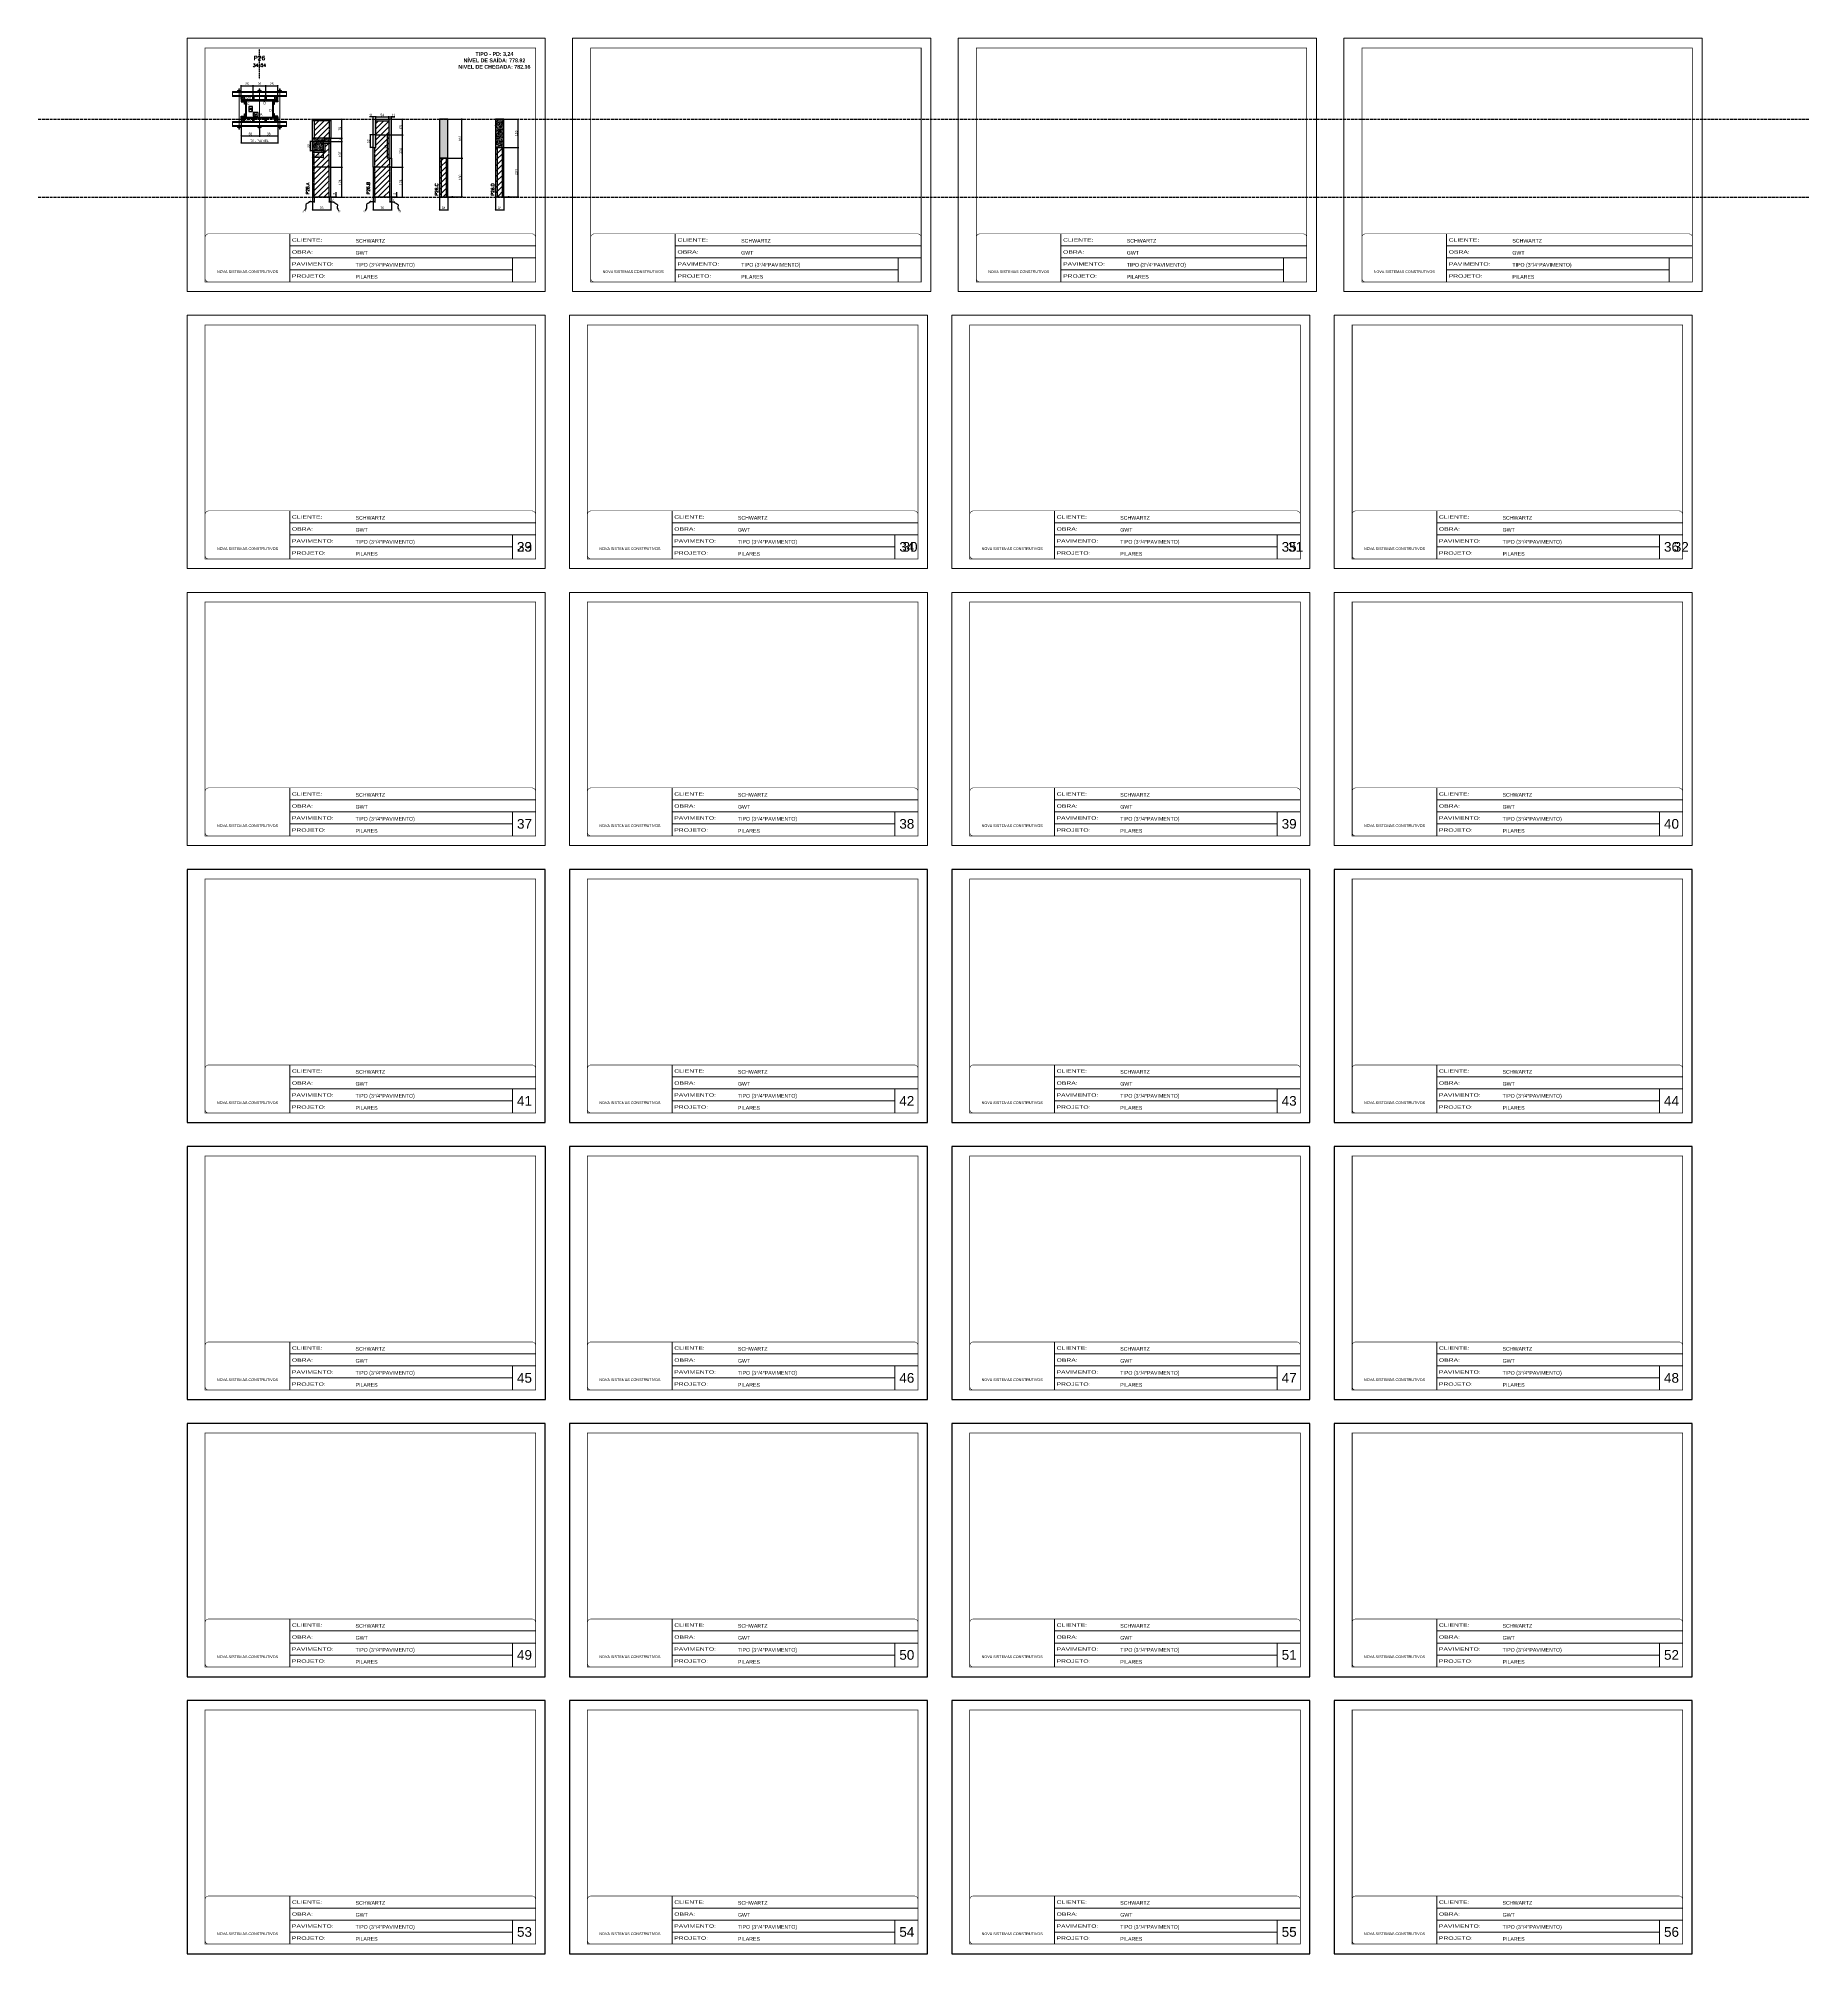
# Model space of a CAD drawing. Extents: x 13770 to 23315, y 867 to 16997.
# Drawn here: x 13770 to 21113, y 867 to 8808 of the extents above; entities that cross this region are included whole.
import ezdxf
from ezdxf.enums import TextEntityAlignment as Align

# ---------------------------------------------------------------- set-up
doc = ezdxf.new("R2010")
doc.units = 0
for name, pattern in [('CONTINUO', [0]), ('DASHED', [0.75, 0.5, -0.25]), ('DIVIDE2', [0.625, 0.25, -0.125, 0, -0.125, 0, -0.125]), ('HIDDEN', [0.375, 0.25, -0.125])]:
    doc.linetypes.add(name, pattern=pattern)
for name, color, linetype, lineweight in [('CARIMBO', 255, 'Continuous', 9), ('Folhas', 255, 'Continuous', 9), ('Hachura', 251, 'Continuous', 9), ('Madeira', 126, 'Continuous', 18), ('Perfil Metálico', 224, 'Continuous', 18), ('SARRAFO DE PRESSAO', 251, 'DASHED', 9), ('Texto Seção', 7, 'Continuous', 15)]:
    doc.layers.add(name, color=color, linetype=linetype, lineweight=lineweight)
for name, color, linetype in [('CHAPA', 1, 'Continuous'), ('COTA', 241, 'Continuous'), ('MEIO_PONT', 93, 'Continuous'), ('NOMENCLATURA', 7, 'Continuous'), ('Nível', 160, 'Continuous'), ('Painéis', 200, 'Continuous'), ('SARR_2.2x7', 40, 'Continuous'), ('SARRAFO', 251, 'Continuous'), ('Sarrafo de Pressão', 42, 'HIDDEN'), ('texto', 7, 'Continuous'), ('Texto de Titulo', 7, 'Continuous'), ('Texto Qtd Sarr', 242, 'Continuous'), ('TEXTO_GERAL', 7, 'Continuous')]:
    doc.layers.add(name, color=color, linetype=linetype)
doc.layers.add('Laje_Perimetro', color=7, linetype='Continuous', plot=False)
doc.styles.add('ARIAL', font='arial.ttf')
doc.styles.add('COTA TECNICA', font='techl___.ttf', dxfattribs={"height": 10})
doc.styles.add('COTA TECNICA 2X', font='techl___.ttf', dxfattribs={"height": 10})
doc.styles.add('COTA TECNICA-50', font='techl___.ttf', dxfattribs={"height": 10})
doc.styles.add('REGUA-120', font='ROMANS.shx', dxfattribs={"height": 15})
doc.styles.add('ROMANC', font='techb___.ttf', dxfattribs={"height": 2.5})
doc.styles.add('ROMANS', font='romans.shx')
doc.styles.add('SANSSERIF', font='sas_____.pfb')
doc.styles.get("Standard").update_dxf_attribs({"font": 'arial.ttf'})
doc.styles.add('Tecnologia', font='')
doc.styles.get('Tecnologia').set_extended_font_data('Forgotten Futurist')
doc.dimstyles.new('COTA PAINEL-50', dxfattribs={"dimtxt": 10, "dimasz": 3, "dimexe": 3, "dimexo": 3, "dimgap": 3, "dimtad": 1, "dimdec": 1, "dimzin": 12, "dimdsep": 46, "dimtxsty": 'COTA TECNICA-50', "dimblk1": 'OBLIQUE', "dimblk2": 'OBLIQUE', "dimsah": 1, "dimcen": 0.9, "dimclrd": 4, "dimclre": 4, "dimclrt": 240, "dimadec": 1, "dimazin": 3, "dimtfac": 1, "dimtdec": 1, "dimtmove": 0, "dimatfit": 3, "dimfxl": 1, "dimtolj": 1, "dimtzin": 12, "dimarcsym": 0})
doc.dimstyles.new('PAINEL', dxfattribs={"dimtxt": 10, "dimasz": 3, "dimexe": 3, "dimexo": 3, "dimgap": 3, "dimtad": 1, "dimdec": 1, "dimzin": 12, "dimdsep": 46, "dimtxsty": 'COTA TECNICA', "dimblk1": 'OBLIQUE', "dimblk2": 'OBLIQUE', "dimsah": 1, "dimcen": 0.9, "dimclrd": 4, "dimclre": 4, "dimclrt": 240, "dimadec": 1, "dimazin": 3, "dimtfac": 1, "dimtdec": 1, "dimtmove": 0, "dimatfit": 3, "dimfxl": 1, "dimtolj": 1, "dimtzin": 12, "dimarcsym": 0})
doc.dimstyles.new('SECAO PILAR', dxfattribs={"dimtxt": 10, "dimasz": 3, "dimexe": 3, "dimexo": 3, "dimgap": 3, "dimtad": 1, "dimdec": 1, "dimlfac": 0.5, "dimzin": 12, "dimdsep": 46, "dimtxsty": 'COTA TECNICA 2X', "dimblk1": 'OBLIQUE', "dimblk2": 'OBLIQUE', "dimsah": 1, "dimcen": 0.9, "dimclrd": 256, "dimclre": 256, "dimclrt": 256, "dimadec": 1, "dimazin": 3, "dimtfac": 1, "dimtdec": 1, "dimtmove": 0, "dimatfit": 3, "dimfxl": 1, "dimtolj": 1, "dimtzin": 12, "dimarcsym": 0})
doc.dimstyles.new('SECÇÃO 2', dxfattribs={"dimtxt": 7, "dimasz": 6, "dimexe": 0.18, "dimexo": 2, "dimgap": -4, "dimtad": 3, "dimdec": 1, "dimlfac": 0.5, "dimzin": 12, "dimdsep": 46, "dimtxsty": 'ROMANS', "dimblk": 'ARCHTICK', "dimcen": 0.09, "dimse1": 1, "dimse2": 1, "dimsd1": 1, "dimsd2": 1, "dimclrd": 180, "dimclre": 5, "dimclrt": 1, "dimadec": 0, "dimazin": 3, "dimtfac": 1, "dimtdec": 1, "dimtofl": 0, "dimtmove": 0, "dimatfit": 3, "dimldrblk": 'ARCHTICK', "dimfxl": 1, "dimtolj": 1, "dimtzin": 0, "dimarcsym": 0})
doc.dimstyles.get("Standard").update_dxf_attribs({"dimtxt": 0.18, "dimasz": 0.18, "dimexe": 0.18, "dimexo": 0.0625, "dimgap": 0.09, "dimtad": 0, "dimtih": 1, "dimtoh": 1, "dimdec": 4, "dimzin": 0, "dimdsep": 46, "dimtxsty": 'Standard', "dimcen": 0.09, "dimadec": 0, "dimazin": 0, "dimtfac": 1, "dimtdec": 4, "dimtofl": 0, "dimtmove": 0, "dimatfit": 3, "dimfxl": 1, "dimtolj": 1, "dimtzin": 0, "dimarcsym": 0})
pattern_1 = [(225, (5486.473, -14380.0642), (1.12253202, -1.12253202), [])]
pattern_2 = [(135, (-8266.9833, 17673.2958), (-1.12253202, -1.12253202), [])]
pattern_3 = [(135, (-8266.9833, 17619.2958), (-1.12253202, -1.12253202), [])]

# ---------------------------------------------------------------- blocks, each defined once
blk = doc.blocks.new('9999999999')
at = {"color": 30, "linetype": 'CONTINUO'}
for p, q in [((98564.6, 34230.2), (98564.6, 34429.4)), ((98564.6, 34379.6), (99584, 34379.6)), ((98564.6, 34329.8), (99488, 34329.8)), ((99584, 34329.8), (99488, 34329.8)), ((99488, 34329.8), (99488, 34230.2)), ((98564.6, 34280), (99488, 34280))]:
    blk.add_line(p, q, dxfattribs=at)
at = {"color": 30, "linetype": 'CONTINUO', "const_width": 2}
blk.add_lwpolyline([(99584, 34230.2), (99584, 34414.4, 0.414214), (99569, 34429.4), (98229, 34429.4, 0.414214), (98214, 34414.4), (98214, 34245.2, 0.414214), (98229, 34230.2), (99584, 34230.2)], format="xyb", dxfattribs=at)
at = {"layer": 'Folhas'}
blk.add_lwpolyline([(98139, 34190.2), (99624, 34190.2), (99624, 35240.2), (98139, 35240.2)], close=True, dxfattribs=at)
at = {"layer": 'Folhas', "color": 30, "const_width": 3}
blk.add_lwpolyline([(98214, 34230.2), (99584, 34230.2), (99584, 35200.2), (98214, 35200.2)], close=True, dxfattribs=at)
at = {"color": 7, "linetype": 'Continuous', "ltscale": 5, "style": 'ARIAL'}
for s, height, p in [('SCHWARTZ', 15.48, (98837.7, 34393.1)), ('TIPO (3°/4°PAVIMENTO)', 15.483, (98837.7, 34293.5)), ('GWT', 15.48, (98837.7, 34343.3)), ('NOVA SISTEMAS CONSTRUTIVOS', 11.059, (98263.2, 34267.2)), ('PILARES', 15.48, (98837.7, 34243.7))]:
    blk.add_text(s, height=height, dxfattribs=at).set_placement(p)
at = {"layer": 'Folhas', "color": 7, "style": 'Tecnologia', "width": 1.5}
for s, p in [('CLIENTE:', (98573.7, 34397.2)), ('OBRA:', (98573.7, 34347.3)), ('PAVIMENTO:', (98573.7, 34297.5)), ('PROJETO:', (98573.7, 34247.7))]:
    blk.add_text(s, height=14, dxfattribs=at).set_placement(p)
blk = doc.blocks.new('titulo1')
at = {"layer": 'Defpoints', "color": 252, "linetype": 'HIDDEN', "ltscale": 2}
blk.add_line((0, 0), (0, 125), dxfattribs=at)
at = {"layer": 'Defpoints', "style": 'ROMANS', "oblique": 15}
blk.add_attdef('FOLHA', text='', height=10, dxfattribs=at).set_placement((0, 15.6), align=Align.MIDDLE_CENTER)
at = {"layer": 'Texto Qtd Sarr', "color": 3, "style": 'ROMANS', "oblique": 15}
for tag, height, p in [('TITULO', 17, (0, 71.4)), ('SEÇÃO', 12, (0, 41.5))]:
    blk.add_attdef(tag, text='', height=height, dxfattribs=at).set_placement(p, align=Align.MIDDLE_CENTER)
blk = doc.blocks.new('_Oblique')
at = {"color": 0, "linetype": 'ByBlock', "lineweight": -2}
blk.add_line((-0.5, -0.5), (0.5, 0.5), dxfattribs=at)
blk = doc.blocks.new('*D528')
at = {"layer": 'COTA', "color": 4, "lineweight": -2, "transparency": 16777216}
for p, q in [((14905.8, 8148.6), (14905.8, 8094.4)), ((14981.8, 8148.6), (14981.8, 8094.4)), ((14905.8, 8097.4), (14981.8, 8097.4))]:
    blk.add_line(p, q, dxfattribs=at)
at = {"layer": 'Defpoints', "color": 0, "transparency": 16777216}
for p in [(14905.8, 8151.6), (14981.8, 8151.6), (14981.8, 8097.4)]:
    blk.add_point(p, dxfattribs=at)
at = {"layer": 'COTA', "color": 4, "lineweight": -2, "transparency": 16777216, "xscale": 3, "yscale": 3, "zscale": 3, "rotation": 180}
blk.add_blockref('_Oblique', (14905.8, 8097.4), dxfattribs=at)
at = {"layer": 'COTA', "color": 4, "lineweight": -2, "transparency": 16777216, "xscale": 3, "yscale": 3, "zscale": 3}
blk.add_blockref('_Oblique', (14981.8, 8097.4), dxfattribs=at)
at = {"layer": 'COTA', "color": 240, "transparency": 16777216, "insert": (14943.8, 8105.5), "char_height": 10, "attachment_point": 5, "style": 'COTA TECNICA'}
blk.add_mtext('\\A1;76', dxfattribs=at)
blk = doc.blocks.new('*D529')
at = {"layer": 'COTA', "color": 4, "lineweight": -2, "transparency": 16777216}
for p, q in [((14984.8, 8273.6), (15031, 8273.6)), ((15028, 8149.6), (15028, 8273.6)), ((14984.8, 8149.6), (15031, 8149.6))]:
    blk.add_line(p, q, dxfattribs=at)
at = {"layer": 'Defpoints', "color": 0, "transparency": 16777216}
for p in [(14981.8, 8273.6), (15028, 8273.6), (14981.8, 8149.6)]:
    blk.add_point(p, dxfattribs=at)
at = {"layer": 'COTA', "color": 4, "lineweight": -2, "transparency": 16777216, "xscale": 3, "yscale": 3, "zscale": 3}
for p, rotation in [((15028, 8273.6), 90), ((15028, 8149.6), 270)]:
    blk.add_blockref('_Oblique', p, dxfattribs=dict(at, rotation=rotation))
at = {"layer": 'COTA', "color": 240, "transparency": 16777216, "insert": (15020, 8211.6), "char_height": 10, "attachment_point": 5, "rotation": 90, "style": 'COTA TECNICA-50'}
blk.add_mtext('\\A1;124', dxfattribs=at)
blk = doc.blocks.new('*D530')
at = {"layer": 'COTA', "color": 4, "lineweight": -2, "transparency": 16777216}
for p, q in [((14984.8, 8151.6), (15007.3, 8151.6)), ((14984.8, 8149.6), (15007.3, 8149.6)), ((15004.3, 8151.6), (15004.3, 8170.4)), ((15004.3, 8149.6), (15004.3, 8151.6)), ((15004.3, 8149.6), (15004.3, 8146.6))]:
    blk.add_line(p, q, dxfattribs=at)
at = {"layer": 'Defpoints', "color": 0, "transparency": 16777216}
for p in [(14981.8, 8151.6), (14981.8, 8149.6), (15004.3, 8149.6)]:
    blk.add_point(p, dxfattribs=at)
at = {"layer": 'COTA', "color": 4, "lineweight": -2, "transparency": 16777216, "xscale": 3, "yscale": 3, "zscale": 3}
for p, rotation in [((15004.3, 8151.6), 270), ((15004.3, 8149.6), 90)]:
    blk.add_blockref('_Oblique', p, dxfattribs=dict(at, rotation=rotation))
at = {"layer": 'COTA', "color": 240, "transparency": 16777216, "insert": (14996.3, 8164.3), "char_height": 10, "attachment_point": 5, "rotation": 90, "style": 'COTA TECNICA-50'}
blk.add_mtext('\\A1;2', dxfattribs=at)
blk = doc.blocks.new('*D531')
at = {"layer": 'COTA', "color": 4, "lineweight": -2, "transparency": 16777216}
for p, q in [((14905.8, 8131.1), (14891.1, 8131.1)), ((14905.8, 8146.6), (14905.8, 8128.1)), ((14912.8, 8131.1), (14905.8, 8131.1)), ((14912.8, 8148.6), (14912.8, 8128.1))]:
    blk.add_line(p, q, dxfattribs=at)
at = {"layer": 'Defpoints', "color": 0, "transparency": 16777216}
for p in [(14905.8, 8149.6), (14905.8, 8131.1), (14912.8, 8151.6)]:
    blk.add_point(p, dxfattribs=at)
at = {"layer": 'COTA', "color": 4, "lineweight": -2, "transparency": 16777216, "xscale": 3, "yscale": 3, "zscale": 3, "rotation": 180}
blk.add_blockref('_Oblique', (14905.8, 8131.1), dxfattribs=at)
at = {"layer": 'COTA', "color": 4, "lineweight": -2, "transparency": 16777216, "xscale": 3, "yscale": 3, "zscale": 3}
blk.add_blockref('_Oblique', (14912.8, 8131.1), dxfattribs=at)
at = {"layer": 'COTA', "color": 240, "transparency": 16777216, "insert": (14896.9, 8139.1), "char_height": 10, "attachment_point": 5, "style": 'COTA TECNICA-50'}
blk.add_mtext('\\A1;7', dxfattribs=at)
blk = doc.blocks.new('*D532')
at = {"layer": 'COTA', "color": 4, "lineweight": -2, "transparency": 16777216}
for p, q in [((14974.8, 8148.6), (14974.8, 8128.1)), ((14974.8, 8131.1), (14981.8, 8131.1)), ((14981.8, 8146.6), (14981.8, 8128.1)), ((14981.8, 8131.1), (14996.5, 8131.1))]:
    blk.add_line(p, q, dxfattribs=at)
at = {"layer": 'Defpoints', "color": 0, "transparency": 16777216}
for p in [(14974.8, 8151.6), (14981.8, 8149.6), (14981.8, 8131.1)]:
    blk.add_point(p, dxfattribs=at)
at = {"layer": 'COTA', "color": 4, "lineweight": -2, "transparency": 16777216, "xscale": 3, "yscale": 3, "zscale": 3, "rotation": 180}
blk.add_blockref('_Oblique', (14974.8, 8131.1), dxfattribs=at)
at = {"layer": 'COTA', "color": 4, "lineweight": -2, "transparency": 16777216, "xscale": 3, "yscale": 3, "zscale": 3}
blk.add_blockref('_Oblique', (14981.8, 8131.1), dxfattribs=at)
at = {"layer": 'COTA', "color": 240, "transparency": 16777216, "insert": (14990.7, 8139.1), "char_height": 10, "attachment_point": 5, "style": 'COTA TECNICA-50'}
blk.add_mtext('\\A1;7', dxfattribs=at)
blk = doc.blocks.new('*D551')
at = {"layer": 'COTA', "color": 4, "lineweight": -2, "transparency": 16777216}
for p, q in [((14905.8, 8338.6), (14905.8, 8311.2)), ((14950.8, 8338.6), (14950.8, 8311.2)), ((14950.8, 8314.2), (14905.8, 8314.2))]:
    blk.add_line(p, q, dxfattribs=at)
at = {"layer": 'Defpoints', "color": 0, "transparency": 16777216}
for p in [(14905.8, 8341.6), (14950.8, 8341.6), (14905.8, 8314.2)]:
    blk.add_point(p, dxfattribs=at)
at = {"layer": 'COTA', "color": 4, "lineweight": -2, "transparency": 16777216, "xscale": 3, "yscale": 3, "zscale": 3, "rotation": 180}
blk.add_blockref('_Oblique', (14905.8, 8314.2), dxfattribs=at)
at = {"layer": 'COTA', "color": 4, "lineweight": -2, "transparency": 16777216, "xscale": 3, "yscale": 3, "zscale": 3}
blk.add_blockref('_Oblique', (14950.8, 8314.2), dxfattribs=at)
at = {"layer": 'COTA', "color": 240, "transparency": 16777216, "insert": (14928.3, 8322.3), "char_height": 10, "attachment_point": 5, "style": 'COTA TECNICA'}
blk.add_mtext('\\A1;45', dxfattribs=at)
blk = doc.blocks.new('*D536')
at = {"layer": 'COTA', "color": 4, "lineweight": -2, "transparency": 16777216}
for p, q in [((15157.2, 8148.6), (15157.2, 8094.4)), ((15233.2, 8148.6), (15233.2, 8094.4)), ((15157.2, 8097.4), (15233.2, 8097.4))]:
    blk.add_line(p, q, dxfattribs=at)
at = {"layer": 'Defpoints', "color": 0, "transparency": 16777216}
for p in [(15157.2, 8151.6), (15233.2, 8151.6), (15233.2, 8097.4)]:
    blk.add_point(p, dxfattribs=at)
at = {"layer": 'COTA', "color": 4, "lineweight": -2, "transparency": 16777216, "xscale": 3, "yscale": 3, "zscale": 3, "rotation": 180}
blk.add_blockref('_Oblique', (15157.2, 8097.4), dxfattribs=at)
at = {"layer": 'COTA', "color": 4, "lineweight": -2, "transparency": 16777216, "xscale": 3, "yscale": 3, "zscale": 3}
blk.add_blockref('_Oblique', (15233.2, 8097.4), dxfattribs=at)
at = {"layer": 'COTA', "color": 240, "transparency": 16777216, "insert": (15195.2, 8105.5), "char_height": 10, "attachment_point": 5, "style": 'COTA TECNICA'}
blk.add_mtext('\\A1;76', dxfattribs=at)
blk = doc.blocks.new('*D537')
at = {"layer": 'COTA', "color": 4, "lineweight": -2, "transparency": 16777216}
for p, q in [((15236.2, 8273.6), (15282.5, 8273.6)), ((15279.5, 8149.6), (15279.5, 8273.6)), ((15236.2, 8149.6), (15282.5, 8149.6))]:
    blk.add_line(p, q, dxfattribs=at)
at = {"layer": 'Defpoints', "color": 0, "transparency": 16777216}
for p in [(15233.2, 8273.6), (15279.5, 8273.6), (15233.2, 8149.6)]:
    blk.add_point(p, dxfattribs=at)
at = {"layer": 'COTA', "color": 4, "lineweight": -2, "transparency": 16777216, "xscale": 3, "yscale": 3, "zscale": 3}
for p, rotation in [((15279.5, 8273.6), 90), ((15279.5, 8149.6), 270)]:
    blk.add_blockref('_Oblique', p, dxfattribs=dict(at, rotation=rotation))
at = {"layer": 'COTA', "color": 240, "transparency": 16777216, "insert": (15271.4, 8211.6), "char_height": 10, "attachment_point": 5, "rotation": 90, "style": 'COTA TECNICA-50'}
blk.add_mtext('\\A1;124', dxfattribs=at)
blk = doc.blocks.new('*D538')
at = {"layer": 'COTA', "color": 4, "lineweight": -2, "transparency": 16777216}
for p, q in [((15236.2, 8151.6), (15258.7, 8151.6)), ((15236.2, 8149.6), (15258.7, 8149.6)), ((15255.7, 8151.6), (15255.7, 8170.4)), ((15255.7, 8149.6), (15255.7, 8151.6)), ((15255.7, 8149.6), (15255.7, 8146.6))]:
    blk.add_line(p, q, dxfattribs=at)
at = {"layer": 'Defpoints', "color": 0, "transparency": 16777216}
for p in [(15233.2, 8151.6), (15233.2, 8149.6), (15255.7, 8149.6)]:
    blk.add_point(p, dxfattribs=at)
at = {"layer": 'COTA', "color": 4, "lineweight": -2, "transparency": 16777216, "xscale": 3, "yscale": 3, "zscale": 3}
for p, rotation in [((15255.7, 8151.6), 270), ((15255.7, 8149.6), 90)]:
    blk.add_blockref('_Oblique', p, dxfattribs=dict(at, rotation=rotation))
at = {"layer": 'COTA', "color": 240, "transparency": 16777216, "insert": (15247.7, 8164.3), "char_height": 10, "attachment_point": 5, "rotation": 90, "style": 'COTA TECNICA-50'}
blk.add_mtext('\\A1;2', dxfattribs=at)
blk = doc.blocks.new('*D539')
at = {"layer": 'COTA', "color": 4, "lineweight": -2, "transparency": 16777216}
for p, q in [((15157.2, 8131.1), (15142.5, 8131.1)), ((15157.2, 8146.6), (15157.2, 8128.1)), ((15164.2, 8131.1), (15157.2, 8131.1)), ((15164.2, 8148.6), (15164.2, 8128.1))]:
    blk.add_line(p, q, dxfattribs=at)
at = {"layer": 'Defpoints', "color": 0, "transparency": 16777216}
for p in [(15157.2, 8149.6), (15157.2, 8131.1), (15164.2, 8151.6)]:
    blk.add_point(p, dxfattribs=at)
at = {"layer": 'COTA', "color": 4, "lineweight": -2, "transparency": 16777216, "xscale": 3, "yscale": 3, "zscale": 3, "rotation": 180}
blk.add_blockref('_Oblique', (15157.2, 8131.1), dxfattribs=at)
at = {"layer": 'COTA', "color": 4, "lineweight": -2, "transparency": 16777216, "xscale": 3, "yscale": 3, "zscale": 3}
blk.add_blockref('_Oblique', (15164.2, 8131.1), dxfattribs=at)
at = {"layer": 'COTA', "color": 240, "transparency": 16777216, "insert": (15148.4, 8139.1), "char_height": 10, "attachment_point": 5, "style": 'COTA TECNICA-50'}
blk.add_mtext('\\A1;7', dxfattribs=at)
blk = doc.blocks.new('*D540')
at = {"layer": 'COTA', "color": 4, "lineweight": -2, "transparency": 16777216}
for p, q in [((15226.2, 8148.6), (15226.2, 8128.1)), ((15226.2, 8131.1), (15233.2, 8131.1)), ((15233.2, 8146.6), (15233.2, 8128.1)), ((15233.2, 8131.1), (15248, 8131.1))]:
    blk.add_line(p, q, dxfattribs=at)
at = {"layer": 'Defpoints', "color": 0, "transparency": 16777216}
for p in [(15226.2, 8151.6), (15233.2, 8149.6), (15233.2, 8131.1)]:
    blk.add_point(p, dxfattribs=at)
at = {"layer": 'COTA', "color": 4, "lineweight": -2, "transparency": 16777216, "xscale": 3, "yscale": 3, "zscale": 3, "rotation": 180}
blk.add_blockref('_Oblique', (15226.2, 8131.1), dxfattribs=at)
at = {"layer": 'COTA', "color": 4, "lineweight": -2, "transparency": 16777216, "xscale": 3, "yscale": 3, "zscale": 3}
blk.add_blockref('_Oblique', (15233.2, 8131.1), dxfattribs=at)
at = {"layer": 'COTA', "color": 240, "transparency": 16777216, "insert": (15242.1, 8139.1), "char_height": 10, "attachment_point": 5, "style": 'COTA TECNICA-50'}
blk.add_mtext('\\A1;7', dxfattribs=at)
blk = doc.blocks.new('*D547')
at = {"layer": 'COTA', "color": 4, "lineweight": -2, "transparency": 16777216}
for p, q in [((15225.2, 8407.6), (15282.5, 8407.6)), ((15279.5, 8273.6), (15279.5, 8407.6)), ((15236.2, 8273.6), (15282.5, 8273.6))]:
    blk.add_line(p, q, dxfattribs=at)
at = {"layer": 'Defpoints', "color": 0, "transparency": 16777216}
for p in [(15222.2, 8407.6), (15279.5, 8407.6), (15233.2, 8273.6)]:
    blk.add_point(p, dxfattribs=at)
at = {"layer": 'COTA', "color": 4, "lineweight": -2, "transparency": 16777216, "xscale": 3, "yscale": 3, "zscale": 3}
for p, rotation in [((15279.5, 8407.6), 90), ((15279.5, 8273.6), 270)]:
    blk.add_blockref('_Oblique', p, dxfattribs=dict(at, rotation=rotation))
at = {"layer": 'COTA', "color": 240, "transparency": 16777216, "insert": (15271.2, 8340.6), "char_height": 10, "attachment_point": 5, "rotation": 90, "style": 'COTA TECNICA'}
blk.add_mtext('\\A1;134', dxfattribs=at)
blk = doc.blocks.new('*D548')
at = {"layer": 'COTA', "color": 4, "lineweight": -2, "transparency": 16777216}
for p, q in [((15236.2, 8473.6), (15282.5, 8473.6)), ((15279.5, 8407.6), (15279.5, 8473.6)), ((15225.2, 8407.6), (15282.5, 8407.6))]:
    blk.add_line(p, q, dxfattribs=at)
at = {"layer": 'Defpoints', "color": 0, "transparency": 16777216}
for p in [(15233.2, 8473.6), (15279.5, 8473.6), (15222.2, 8407.6)]:
    blk.add_point(p, dxfattribs=at)
at = {"layer": 'COTA', "color": 4, "lineweight": -2, "transparency": 16777216, "xscale": 3, "yscale": 3, "zscale": 3}
for p, rotation in [((15279.5, 8473.6), 90), ((15279.5, 8407.6), 270)]:
    blk.add_blockref('_Oblique', p, dxfattribs=dict(at, rotation=rotation))
at = {"layer": 'COTA', "color": 240, "transparency": 16777216, "insert": (15271.4, 8440.6), "char_height": 10, "attachment_point": 5, "rotation": 90, "style": 'COTA TECNICA'}
blk.add_mtext('\\A1;66', dxfattribs=at)
blk = doc.blocks.new('*D549')
at = {"layer": 'COTA', "color": 4, "lineweight": -2, "transparency": 16777216}
for p, q in [((15157.2, 8482.5), (15143.1, 8482.5)), ((15157.2, 8476.6), (15157.2, 8485.5)), ((15168.2, 8482.5), (15157.2, 8482.5)), ((15168.2, 8476.6), (15168.2, 8485.5))]:
    blk.add_line(p, q, dxfattribs=at)
at = {"layer": 'Defpoints', "color": 0, "transparency": 16777216}
for p in [(15157.2, 8482.5), (15157.2, 8473.6), (15168.2, 8473.6)]:
    blk.add_point(p, dxfattribs=at)
at = {"layer": 'COTA', "color": 4, "lineweight": -2, "transparency": 16777216, "xscale": 3, "yscale": 3, "zscale": 3, "rotation": 180}
blk.add_blockref('_Oblique', (15157.2, 8482.5), dxfattribs=at)
at = {"layer": 'COTA', "color": 4, "lineweight": -2, "transparency": 16777216, "xscale": 3, "yscale": 3, "zscale": 3}
blk.add_blockref('_Oblique', (15168.2, 8482.5), dxfattribs=at)
at = {"layer": 'COTA', "color": 240, "transparency": 16777216, "insert": (15148.7, 8490.6), "char_height": 10, "attachment_point": 5, "style": 'COTA TECNICA'}
blk.add_mtext('\\A1;11', dxfattribs=at)
blk = doc.blocks.new('*D550')
at = {"layer": 'COTA', "color": 4, "lineweight": -2, "transparency": 16777216}
for p, q in [((15168.2, 8476.6), (15168.2, 8485.5)), ((15168.2, 8482.5), (15222.2, 8482.5)), ((15222.2, 8476.6), (15222.2, 8485.5))]:
    blk.add_line(p, q, dxfattribs=at)
at = {"layer": 'Defpoints', "color": 0, "transparency": 16777216}
for p in [(15168.2, 8473.6), (15222.2, 8482.5), (15222.2, 8473.6)]:
    blk.add_point(p, dxfattribs=at)
at = {"layer": 'COTA', "color": 4, "lineweight": -2, "transparency": 16777216, "xscale": 3, "yscale": 3, "zscale": 3, "rotation": 180}
blk.add_blockref('_Oblique', (15168.2, 8482.5), dxfattribs=at)
at = {"layer": 'COTA', "color": 4, "lineweight": -2, "transparency": 16777216, "xscale": 3, "yscale": 3, "zscale": 3}
blk.add_blockref('_Oblique', (15222.2, 8482.5), dxfattribs=at)
at = {"layer": 'COTA', "color": 240, "transparency": 16777216, "insert": (15195.2, 8490.6), "char_height": 10, "attachment_point": 5, "style": 'COTA TECNICA'}
blk.add_mtext('\\A1;54', dxfattribs=at)
blk = doc.blocks.new('*D544')
at = {"layer": 'COTA', "color": 4, "lineweight": -2, "transparency": 16777216}
for p, q in [((15222.2, 8476.6), (15222.2, 8485.5)), ((15222.2, 8482.5), (15233.2, 8482.5)), ((15233.2, 8476.6), (15233.2, 8485.5)), ((15233.2, 8482.5), (15247.3, 8482.5))]:
    blk.add_line(p, q, dxfattribs=at)
at = {"layer": 'Defpoints', "color": 0, "transparency": 16777216}
for p in [(15222.2, 8473.6), (15233.2, 8482.5), (15233.2, 8473.6)]:
    blk.add_point(p, dxfattribs=at)
at = {"layer": 'COTA', "color": 4, "lineweight": -2, "transparency": 16777216, "xscale": 3, "yscale": 3, "zscale": 3, "rotation": 180}
blk.add_blockref('_Oblique', (15222.2, 8482.5), dxfattribs=at)
at = {"layer": 'COTA', "color": 4, "lineweight": -2, "transparency": 16777216, "xscale": 3, "yscale": 3, "zscale": 3}
blk.add_blockref('_Oblique', (15233.2, 8482.5), dxfattribs=at)
at = {"layer": 'COTA', "color": 240, "transparency": 16777216, "insert": (15241.8, 8490.6), "char_height": 10, "attachment_point": 5, "style": 'COTA TECNICA'}
blk.add_mtext('\\A1;11', dxfattribs=at)
blk = doc.blocks.new('*D545')
at = {"layer": 'COTA', "color": 4, "lineweight": -2, "transparency": 16777216}
for p, q in [((15165.2, 8407.6), (15143.6, 8407.6)), ((15154.2, 8355.6), (15143.6, 8355.6)), ((15146.6, 8355.6), (15146.6, 8407.6))]:
    blk.add_line(p, q, dxfattribs=at)
at = {"layer": 'Defpoints', "color": 0, "transparency": 16777216}
for p in [(15146.6, 8407.6), (15157.2, 8355.6), (15168.2, 8407.6)]:
    blk.add_point(p, dxfattribs=at)
at = {"layer": 'COTA', "color": 4, "lineweight": -2, "transparency": 16777216, "xscale": 3, "yscale": 3, "zscale": 3}
for p, rotation in [((15146.6, 8407.6), 90), ((15146.6, 8355.6), 270)]:
    blk.add_blockref('_Oblique', p, dxfattribs=dict(at, rotation=rotation))
at = {"layer": 'COTA', "color": 240, "transparency": 16777216, "insert": (15138.4, 8381.6), "char_height": 10, "attachment_point": 5, "rotation": 90, "style": 'COTA TECNICA'}
blk.add_mtext('\\A1;52', dxfattribs=at)
blk = doc.blocks.new('*D533')
at = {"layer": 'COTA', "color": 4, "lineweight": -2, "transparency": 16777216}
for p, q in [((15432.7, 8148.6), (15432.7, 8094.4)), ((15466.7, 8148.6), (15466.7, 8094.4)), ((15432.7, 8097.4), (15466.7, 8097.4))]:
    blk.add_line(p, q, dxfattribs=at)
at = {"layer": 'Defpoints', "color": 0, "transparency": 16777216}
for p in [(15432.7, 8151.6), (15466.7, 8151.6), (15466.7, 8097.4)]:
    blk.add_point(p, dxfattribs=at)
at = {"layer": 'COTA', "color": 4, "lineweight": -2, "transparency": 16777216, "xscale": 3, "yscale": 3, "zscale": 3, "rotation": 180}
blk.add_blockref('_Oblique', (15432.7, 8097.4), dxfattribs=at)
at = {"layer": 'COTA', "color": 4, "lineweight": -2, "transparency": 16777216, "xscale": 3, "yscale": 3, "zscale": 3}
blk.add_blockref('_Oblique', (15466.7, 8097.4), dxfattribs=at)
at = {"layer": 'COTA', "color": 240, "transparency": 16777216, "insert": (15449.7, 8105.6), "char_height": 10, "attachment_point": 5, "style": 'COTA TECNICA'}
blk.add_mtext('\\A1;34', dxfattribs=at)
blk = doc.blocks.new('*D534')
at = {"layer": 'COTA', "color": 4, "lineweight": -2, "transparency": 16777216}
for p, q in [((15469.7, 8311.6), (15528.9, 8311.6)), ((15525.9, 8151.6), (15525.9, 8311.6)), ((15469.7, 8151.6), (15528.9, 8151.6))]:
    blk.add_line(p, q, dxfattribs=at)
at = {"layer": 'Defpoints', "color": 0, "transparency": 16777216}
for p in [(15466.7, 8311.6), (15525.9, 8311.6), (15466.7, 8151.6)]:
    blk.add_point(p, dxfattribs=at)
at = {"layer": 'COTA', "color": 4, "lineweight": -2, "transparency": 16777216, "xscale": 3, "yscale": 3, "zscale": 3}
for p, rotation in [((15525.9, 8311.6), 90), ((15525.9, 8151.6), 270)]:
    blk.add_blockref('_Oblique', p, dxfattribs=dict(at, rotation=rotation))
at = {"layer": 'COTA', "color": 240, "transparency": 16777216, "insert": (15517.8, 8231.6), "char_height": 10, "attachment_point": 5, "rotation": 90, "style": 'COTA TECNICA'}
blk.add_mtext('\\A1;160', dxfattribs=at)
blk = doc.blocks.new('*D535')
at = {"layer": 'COTA', "color": 4, "lineweight": -2, "transparency": 16777216}
for p, q in [((15469.7, 8151.6), (15490.1, 8151.6)), ((15469.7, 8149.6), (15490.1, 8149.6)), ((15487.1, 8151.6), (15487.1, 8154.6)), ((15487.1, 8149.6), (15487.1, 8151.6)), ((15487.1, 8149.6), (15487.1, 8146.6))]:
    blk.add_line(p, q, dxfattribs=at)
at = {"layer": 'Defpoints', "color": 0, "transparency": 16777216}
for p in [(15466.7, 8151.6), (15466.7, 8149.6), (15487.1, 8151.6)]:
    blk.add_point(p, dxfattribs=at)
at = {"layer": 'COTA', "color": 4, "lineweight": -2, "transparency": 16777216, "xscale": 3, "yscale": 3, "zscale": 3}
for p, rotation in [((15487.1, 8151.6), 270), ((15487.1, 8149.6), 90)]:
    blk.add_blockref('_Oblique', p, dxfattribs=dict(at, rotation=rotation))
at = {"layer": 'COTA', "color": 240, "transparency": 16777216, "insert": (15479.1, 8150.6), "char_height": 10, "attachment_point": 5, "rotation": 90, "style": 'COTA TECNICA-50'}
blk.add_mtext('\\A1;2', dxfattribs=at)
blk = doc.blocks.new('*D546')
at = {"layer": 'COTA', "color": 4, "lineweight": -2, "transparency": 16777216}
for p, q in [((15469.7, 8473.6), (15528.9, 8473.6)), ((15525.9, 8311.6), (15525.9, 8473.6)), ((15469.7, 8311.6), (15528.9, 8311.6))]:
    blk.add_line(p, q, dxfattribs=at)
at = {"layer": 'Defpoints', "color": 0, "transparency": 16777216}
for p in [(15466.7, 8473.6), (15525.9, 8473.6), (15466.7, 8311.6)]:
    blk.add_point(p, dxfattribs=at)
at = {"layer": 'COTA', "color": 4, "lineweight": -2, "transparency": 16777216, "xscale": 3, "yscale": 3, "zscale": 3}
for p, rotation in [((15525.9, 8473.6), 90), ((15525.9, 8311.6), 270)]:
    blk.add_blockref('_Oblique', p, dxfattribs=dict(at, rotation=rotation))
at = {"layer": 'COTA', "color": 240, "transparency": 16777216, "insert": (15517.8, 8392.6), "char_height": 10, "attachment_point": 5, "rotation": 90, "style": 'COTA TECNICA'}
blk.add_mtext('\\A1;162', dxfattribs=at)
blk = doc.blocks.new('*D541')
at = {"layer": 'COTA', "color": 4, "lineweight": -2, "transparency": 16777216}
for p, q in [((15665.2, 8148.6), (15665.2, 8094.4)), ((15699.2, 8148.6), (15699.2, 8094.4)), ((15665.2, 8097.4), (15699.2, 8097.4))]:
    blk.add_line(p, q, dxfattribs=at)
at = {"layer": 'Defpoints', "color": 0, "transparency": 16777216}
for p in [(15665.2, 8151.6), (15699.2, 8151.6), (15699.2, 8097.4)]:
    blk.add_point(p, dxfattribs=at)
at = {"layer": 'COTA', "color": 4, "lineweight": -2, "transparency": 16777216, "xscale": 3, "yscale": 3, "zscale": 3, "rotation": 180}
blk.add_blockref('_Oblique', (15665.2, 8097.4), dxfattribs=at)
at = {"layer": 'COTA', "color": 4, "lineweight": -2, "transparency": 16777216, "xscale": 3, "yscale": 3, "zscale": 3}
blk.add_blockref('_Oblique', (15699.2, 8097.4), dxfattribs=at)
at = {"layer": 'COTA', "color": 240, "transparency": 16777216, "insert": (15682.2, 8105.6), "char_height": 10, "attachment_point": 5, "style": 'COTA TECNICA'}
blk.add_mtext('\\A1;34', dxfattribs=at)
blk = doc.blocks.new('*D542')
at = {"layer": 'COTA', "color": 4, "lineweight": -2, "transparency": 16777216}
for p, q in [((15702.2, 8355.6), (15761.4, 8355.6)), ((15758.4, 8151.6), (15758.4, 8355.6)), ((15702.2, 8151.6), (15761.4, 8151.6))]:
    blk.add_line(p, q, dxfattribs=at)
at = {"layer": 'Defpoints', "color": 0, "transparency": 16777216}
for p in [(15699.2, 8355.6), (15758.4, 8355.6), (15699.2, 8151.6)]:
    blk.add_point(p, dxfattribs=at)
at = {"layer": 'COTA', "color": 4, "lineweight": -2, "transparency": 16777216, "xscale": 3, "yscale": 3, "zscale": 3}
for p, rotation in [((15758.4, 8355.6), 90), ((15758.4, 8151.6), 270)]:
    blk.add_blockref('_Oblique', p, dxfattribs=dict(at, rotation=rotation))
at = {"layer": 'COTA', "color": 240, "transparency": 16777216, "insert": (15750.3, 8253.6), "char_height": 10, "attachment_point": 5, "rotation": 90, "style": 'COTA TECNICA'}
blk.add_mtext('\\A1;204', dxfattribs=at)
blk = doc.blocks.new('*D543')
at = {"layer": 'COTA', "color": 4, "lineweight": -2, "transparency": 16777216}
for p, q in [((15702.2, 8151.6), (15722.5, 8151.6)), ((15702.2, 8149.6), (15722.5, 8149.6)), ((15719.5, 8151.6), (15719.5, 8154.6)), ((15719.5, 8149.6), (15719.5, 8151.6)), ((15719.5, 8149.6), (15719.5, 8146.6))]:
    blk.add_line(p, q, dxfattribs=at)
at = {"layer": 'Defpoints', "color": 0, "transparency": 16777216}
for p in [(15699.2, 8151.6), (15699.2, 8149.6), (15719.5, 8151.6)]:
    blk.add_point(p, dxfattribs=at)
at = {"layer": 'COTA', "color": 4, "lineweight": -2, "transparency": 16777216, "xscale": 3, "yscale": 3, "zscale": 3}
for p, rotation in [((15719.5, 8151.6), 270), ((15719.5, 8149.6), 90)]:
    blk.add_blockref('_Oblique', p, dxfattribs=dict(at, rotation=rotation))
at = {"layer": 'COTA', "color": 240, "transparency": 16777216, "insert": (15711.5, 8150.6), "char_height": 10, "attachment_point": 5, "rotation": 90, "style": 'COTA TECNICA-50'}
blk.add_mtext('\\A1;2', dxfattribs=at)
blk = doc.blocks.new('*D552')
at = {"layer": 'COTA', "color": 4, "lineweight": -2, "transparency": 16777216}
for p, q in [((15702.2, 8473.6), (15761.4, 8473.6)), ((15758.4, 8355.6), (15758.4, 8473.6)), ((15702.2, 8355.6), (15761.4, 8355.6))]:
    blk.add_line(p, q, dxfattribs=at)
at = {"layer": 'Defpoints', "color": 0, "transparency": 16777216}
for p in [(15699.2, 8473.6), (15758.4, 8473.6), (15699.2, 8355.6)]:
    blk.add_point(p, dxfattribs=at)
at = {"layer": 'COTA', "color": 4, "lineweight": -2, "transparency": 16777216, "xscale": 3, "yscale": 3, "zscale": 3}
for p, rotation in [((15758.4, 8473.6), 90), ((15758.4, 8355.6), 270)]:
    blk.add_blockref('_Oblique', p, dxfattribs=dict(at, rotation=rotation))
at = {"layer": 'COTA', "color": 240, "transparency": 16777216, "insert": (15750.3, 8414.6), "char_height": 10, "attachment_point": 5, "rotation": 90, "style": 'COTA TECNICA'}
blk.add_mtext('\\A1;118', dxfattribs=at)
blk = doc.blocks.new('*D553')
at = {"layer": 'COTA', "color": 4, "lineweight": -2, "transparency": 16777216}
for p, q in [((14947.8, 8380.6), (14894.6, 8380.6)), ((14902.8, 8341.6), (14894.6, 8341.6)), ((14897.6, 8341.6), (14897.6, 8380.6))]:
    blk.add_line(p, q, dxfattribs=at)
at = {"layer": 'Defpoints', "color": 0, "transparency": 16777216}
for p in [(14897.6, 8380.6), (14905.8, 8341.6), (14950.8, 8380.6)]:
    blk.add_point(p, dxfattribs=at)
at = {"layer": 'COTA', "color": 4, "lineweight": -2, "transparency": 16777216, "xscale": 3, "yscale": 3, "zscale": 3}
for p, rotation in [((14897.6, 8380.6), 90), ((14897.6, 8341.6), 270)]:
    blk.add_blockref('_Oblique', p, dxfattribs=dict(at, rotation=rotation))
at = {"layer": 'COTA', "color": 240, "transparency": 16777216, "insert": (14889.4, 8361.1), "char_height": 10, "attachment_point": 5, "rotation": 90, "style": 'COTA TECNICA'}
blk.add_mtext('\\A1;39', dxfattribs=at)
blk = doc.blocks.new('*D554')
at = {"layer": 'COTA', "color": 4, "lineweight": -2, "transparency": 16777216}
for p, q in [((14984.8, 8380.6), (15031, 8380.6)), ((15028, 8273.6), (15028, 8380.6)), ((14984.8, 8273.6), (15031, 8273.6))]:
    blk.add_line(p, q, dxfattribs=at)
at = {"layer": 'Defpoints', "color": 0, "transparency": 16777216}
for p in [(14981.8, 8380.6), (15028, 8380.6), (14981.8, 8273.6)]:
    blk.add_point(p, dxfattribs=at)
at = {"layer": 'COTA', "color": 4, "lineweight": -2, "transparency": 16777216, "xscale": 3, "yscale": 3, "zscale": 3}
for p, rotation in [((15028, 8380.6), 90), ((15028, 8273.6), 270)]:
    blk.add_blockref('_Oblique', p, dxfattribs=dict(at, rotation=rotation))
at = {"layer": 'COTA', "color": 240, "transparency": 16777216, "insert": (15019.9, 8327.1), "char_height": 10, "attachment_point": 5, "rotation": 90, "style": 'COTA TECNICA'}
blk.add_mtext('\\A1;107', dxfattribs=at)
blk = doc.blocks.new('*D555')
at = {"layer": 'COTA', "color": 4, "lineweight": -2, "transparency": 16777216}
for p, q in [((14984.8, 8473.6), (15031, 8473.6)), ((15028, 8394.6), (15028, 8473.6)), ((14984.8, 8394.6), (15031, 8394.6))]:
    blk.add_line(p, q, dxfattribs=at)
at = {"layer": 'Defpoints', "color": 0, "transparency": 16777216}
for p in [(14981.8, 8473.6), (15028, 8473.6), (14981.8, 8394.6)]:
    blk.add_point(p, dxfattribs=at)
at = {"layer": 'COTA', "color": 4, "lineweight": -2, "transparency": 16777216, "xscale": 3, "yscale": 3, "zscale": 3}
for p, rotation in [((15028, 8473.6), 90), ((15028, 8394.6), 270)]:
    blk.add_blockref('_Oblique', p, dxfattribs=dict(at, rotation=rotation))
at = {"layer": 'COTA', "color": 240, "transparency": 16777216, "insert": (15019.9, 8434.1), "char_height": 10, "attachment_point": 5, "rotation": 90, "style": 'COTA TECNICA'}
blk.add_mtext('\\A1;79', dxfattribs=at)
blk = doc.blocks.new('*D556')
at = {"layer": 'COTA', "color": 4, "lineweight": -2, "transparency": 16777216}
for p, q in [((14984.8, 8394.6), (15031, 8394.6)), ((14984.8, 8380.6), (15031, 8380.6)), ((15028, 8380.6), (15028, 8394.6))]:
    blk.add_line(p, q, dxfattribs=at)
at = {"layer": 'Defpoints', "color": 0, "transparency": 16777216}
for p in [(14981.8, 8394.6), (14981.8, 8380.6), (15028, 8394.6)]:
    blk.add_point(p, dxfattribs=at)
at = {"layer": 'COTA', "color": 4, "lineweight": -2, "transparency": 16777216, "xscale": 3, "yscale": 3, "zscale": 3}
for p, rotation in [((15028, 8394.6), 90), ((15028, 8380.6), 270)]:
    blk.add_blockref('_Oblique', p, dxfattribs=dict(at, rotation=rotation))
at = {"layer": 'COTA', "color": 240, "transparency": 16777216, "insert": (15020, 8387.6), "char_height": 10, "attachment_point": 5, "rotation": 90, "style": 'COTA TECNICA'}
blk.add_mtext('\\A1;14', dxfattribs=at)
blk = doc.blocks.new('*D664')
at = {"layer": 'COTA', "color": 180, "lineweight": -2, "transparency": 16777216}
for p, q in [((14657.6, 8525.2), (14642.6, 8525.2)), ((14642.6, 8525.2), (14642.6, 8505.5)), ((14642.6, 8505.5), (14657.6, 8505.5)), ((14657.6, 8505.5), (14657.6, 8525.2))]:
    blk.add_line(p, q, dxfattribs=at)
at = {"layer": 'Defpoints', "color": 0, "transparency": 16777216}
for p in [(14659.7, 8549.3), (14659.7, 8481.3), (14661.6, 8481.3)]:
    blk.add_point(p, dxfattribs=at)
at = {"layer": 'COTA', "color": 1, "transparency": 16777216, "insert": (14650.1, 8515.3), "char_height": 7, "attachment_point": 5, "rotation": 90, "style": 'ROMANS'}
blk.add_mtext('\\A1;34', dxfattribs=at)
blk = doc.blocks.new('_ArchTick')
at = {"color": 0, "linetype": 'ByBlock', "const_width": 0.15}
blk.add_lwpolyline([(-0.5, -0.5), (0.5, 0.5)], dxfattribs=at)
blk = doc.blocks.new('*D665')
at = {"layer": 'COTA', "color": 180, "lineweight": -2, "transparency": 16777216}
for p, q in [((14680.3, 8500.3), (14660.6, 8500.3)), ((14660.6, 8500.3), (14660.6, 8485.3)), ((14680.3, 8485.3), (14680.3, 8500.3)), ((14660.6, 8485.3), (14680.3, 8485.3))]:
    blk.add_line(p, q, dxfattribs=at)
at = {"layer": 'Defpoints', "color": 0, "transparency": 16777216}
for p in [(14632.4, 8481.3), (14740.4, 8481.3), (14740.4, 8481.3)]:
    blk.add_point(p, dxfattribs=at)
at = {"layer": 'COTA', "color": 1, "transparency": 16777216, "insert": (14670.5, 8492.8), "char_height": 7, "attachment_point": 5, "style": 'ROMANS'}
blk.add_mtext('\\A1;54', dxfattribs=at)
blk = doc.blocks.new('*D666')
at = {"layer": 'COTA', "lineweight": -2, "transparency": 16777216}
for p, q in [((14610.4, 8460.4), (14610.4, 8372.2)), ((14762.4, 8460.4), (14762.4, 8372.2)), ((14610.4, 8375.2), (14762.4, 8375.2))]:
    blk.add_line(p, q, dxfattribs=at)
at = {"layer": 'Defpoints', "color": 0, "transparency": 16777216}
for p in [(14610.4, 8463.4), (14762.4, 8463.4), (14762.4, 8375.2)]:
    blk.add_point(p, dxfattribs=at)
at = {"layer": 'COTA', "lineweight": -2, "transparency": 16777216, "xscale": 3, "yscale": 3, "zscale": 3, "rotation": 180}
blk.add_blockref('_Oblique', (14610.4, 8375.2), dxfattribs=at)
at = {"layer": 'COTA', "lineweight": -2, "transparency": 16777216, "xscale": 3, "yscale": 3, "zscale": 3}
blk.add_blockref('_Oblique', (14762.4, 8375.2), dxfattribs=at)
at = {"layer": 'COTA', "transparency": 16777216, "insert": (14686.4, 8383.3), "char_height": 10, "attachment_point": 5, "style": 'COTA TECNICA 2X'}
blk.add_mtext('\\A1;76 - PAINEL', dxfattribs=at)
blk = doc.blocks.new('*D667')
at = {"layer": 'COTA', "lineweight": -2, "transparency": 16777216}
for p, q in [((14610.4, 8460.3), (14610.4, 8400.6)), ((14686.5, 8428.6), (14686.5, 8400.6)), ((14610.4, 8403.6), (14686.5, 8403.6))]:
    blk.add_line(p, q, dxfattribs=at)
at = {"layer": 'Defpoints', "color": 0, "transparency": 16777216}
for p in [(14610.4, 8463.3), (14686.5, 8431.6), (14686.5, 8403.6)]:
    blk.add_point(p, dxfattribs=at)
at = {"layer": 'COTA', "lineweight": -2, "transparency": 16777216, "xscale": 3, "yscale": 3, "zscale": 3, "rotation": 180}
blk.add_blockref('_Oblique', (14610.4, 8403.6), dxfattribs=at)
at = {"layer": 'COTA', "lineweight": -2, "transparency": 16777216, "xscale": 3, "yscale": 3, "zscale": 3}
blk.add_blockref('_Oblique', (14686.5, 8403.6), dxfattribs=at)
at = {"layer": 'COTA', "transparency": 16777216, "insert": (14648.5, 8411.8), "char_height": 10, "attachment_point": 5, "style": 'COTA TECNICA 2X'}
blk.add_mtext('\\A1;38', dxfattribs=at)
blk = doc.blocks.new('*D668')
at = {"layer": 'COTA', "lineweight": -2, "transparency": 16777216}
for p, q in [((14686.5, 8428.6), (14686.5, 8400.6)), ((14762.4, 8460.3), (14762.4, 8400.6)), ((14686.5, 8403.6), (14762.4, 8403.6))]:
    blk.add_line(p, q, dxfattribs=at)
at = {"layer": 'Defpoints', "color": 0, "transparency": 16777216}
for p in [(14686.5, 8431.6), (14762.4, 8463.3), (14762.4, 8403.6)]:
    blk.add_point(p, dxfattribs=at)
at = {"layer": 'COTA', "lineweight": -2, "transparency": 16777216, "xscale": 3, "yscale": 3, "zscale": 3, "rotation": 180}
blk.add_blockref('_Oblique', (14686.5, 8403.6), dxfattribs=at)
at = {"layer": 'COTA', "lineweight": -2, "transparency": 16777216, "xscale": 3, "yscale": 3, "zscale": 3}
blk.add_blockref('_Oblique', (14762.4, 8403.6), dxfattribs=at)
at = {"layer": 'COTA', "transparency": 16777216, "insert": (14724.5, 8411.8), "char_height": 10, "attachment_point": 5, "style": 'COTA TECNICA 2X'}
blk.add_mtext('\\A1;38', dxfattribs=at)
blk = doc.blocks.new('PONTALETE')
at = {"layer": 'Madeira'}
for q in [(2.7, 7), (7, 5.8), (7, 1.7)]:
    blk.add_line((0, 0), q, dxfattribs=at)
blk.add_lwpolyline([(0, 0), (7, 0), (7, 7), (0, 7)], close=True, dxfattribs=at)
for centre, radius, start, end in [((2, 0.1), 6.23, 37.2818, 109.0913), ((1.1, 0.9), 3.19, 343.603, 109.9847), ((-0.2, -0.8), 3.09, 14.6322, 86.0383)]:
    blk.add_arc(centre, radius, start, end, dxfattribs=at)
blk = doc.blocks.new('*D669')
at = {"layer": 'COTA', "lineweight": -2, "transparency": 16777216}
for p, q in [((14610.4, 8556.3), (14610.4, 8614.3)), ((14610.4, 8611.3), (14660.5, 8611.3)), ((14660.5, 8570.3), (14660.5, 8614.3))]:
    blk.add_line(p, q, dxfattribs=at)
at = {"layer": 'Defpoints', "color": 0, "transparency": 16777216}
for p in [(14660.5, 8611.3), (14610.4, 8553.3), (14660.5, 8567.3)]:
    blk.add_point(p, dxfattribs=at)
at = {"layer": 'COTA', "lineweight": -2, "transparency": 16777216, "xscale": 3, "yscale": 3, "zscale": 3, "rotation": 180}
blk.add_blockref('_Oblique', (14610.4, 8611.3), dxfattribs=at)
at = {"layer": 'COTA', "lineweight": -2, "transparency": 16777216, "xscale": 3, "yscale": 3, "zscale": 3}
blk.add_blockref('_Oblique', (14660.5, 8611.3), dxfattribs=at)
at = {"layer": 'COTA', "transparency": 16777216, "insert": (14635.5, 8619.4), "char_height": 10, "attachment_point": 5, "style": 'COTA TECNICA 2X'}
blk.add_mtext('\\A1;25', dxfattribs=at)
blk = doc.blocks.new('MEIO PONTALETE')
at = {"layer": 'Madeira'}
for q in [(2.7, 7), (3.5, 2.9), (3.5, 0.9)]:
    blk.add_line((0, 0), q, dxfattribs=at)
blk.add_lwpolyline([(0, 0), (3.5, 0), (3.5, 7), (0, 7)], close=True, dxfattribs=at)
for centre, radius, start, end in [((2, 0.1), 6.23, 76.4499, 109.0913), ((1.1, 0.9), 3.19, 40.9063, 109.9847), ((-0.2, -0.8), 3.09, 14.6322, 86.0383)]:
    blk.add_arc(centre, radius, start, end, dxfattribs=at)
blk = doc.blocks.new('C')
at = {"layer": 'Hachura', "color": 0}
for p, q in [((0, 3.2), (0, -3.2)), ((0.4, 3.2), (0, 3.2)), ((0.5, 3.2), (0, 3.2)), ((0.5, 3), (0, 3)), ((0.5, 2.9), (0, 2.9)), ((0, 2.7), (0, -1.2)), ((0.5, 2.6), (0, 2.6)), ((0.5, 2.2), (0, 2.2)), ((0.5, 1.5), (0, 1.5)), ((0.4, 0.5), (0.2, 0.5)), ((0.4, -3.2), (0.4, 3.2)), ((0.4, 3.2), (2.6, 3.2)), ((1.7, 1), (0.4, 1)), ((1.5, 0.1), (0.4, 0.1)), ((1.4, 1.9), (1.4, 1)), ((2.6, 2.4), (1.5, 2.1)), ((1.7, -1), (1.7, 1)), ((1.7, 1), (1.7, 0.8)), ((1.7, 1), (1.7, 0.8)), ((1.7, 0.8), (3.4, 0.8)), ((3.4, 0.4), (1.7, 0.4)), ((2.6, 3.2), (2.6, 2.4)), ((3.3, 0.8), (3.3, -0.8)), ((3.4, 0.8), (3.4, -0.8)), ((3.7, 0.4), (3.4, 0.4)), ((3.8, -0.5), (3.4, 0.4)), ((3.4, 0.1), (3.7, -0.6)), ((3.7, 0.5), (4.3, -0.6)), ((3.7, 0.4), (4.2, -0.5)), ((4.4, -0.6), (3.8, 0.5)), ((4.2, 0.4), (3.9, 0.4)), ((4.4, -0.5), (3.9, 0.4)), ((4.2, 0.4), (4.3, 0.4)), ((4.3, 0.5), (4.8, -0.6)), ((4.3, 0.4), (4.7, -0.5)), ((5, -0.6), (4.4, 0.5)), ((4.5, 0.4), (4.8, 0.4)), ((5, -0.5), (4.5, 0.4)), ((4.8, 0.4), (5.3, -0.5)), ((4.9, 0.5), (5.4, -0.6)), ((5.5, -0.6), (5, 0.5)), ((5.6, -0.5), (5.1, 0.4)), ((5.4, 0.4), (5.1, 0.4)), ((5.6, -0.5), (5.1, 0.4)), ((5.4, 0.4), (5.7, -0.2)), ((5.5, 0.5), (5.7, -0.1)), ((5.7, 0.2), (5.6, 0.5)), ((5.7, 0.3), (5.7, 0.4)), ((5.7, 0.4), (5.7, 0.4)), ((5.7, 0.4), (5.9, 0.3)), ((5.7, 0.4), (5.7, -0.5)), ((5.9, -0.4), (5.9, 0.3)), ((0.4, 0), (0, 0)), ((0.5, -1.5), (0, -1.5)), ((0.5, -2.2), (0, -2.2)), ((0.5, -2.6), (0, -2.6)), ((0.5, -2.9), (0, -2.9)), ((0.5, -3), (0, -3)), ((0, -3.2), (2.6, -3.2)), ((0.5, -3.2), (0, -3.2)), ((0.1, -0.5), (0.3, -0.5)), ((0.3, -0.5), (0.4, -0.5)), ((0.4, 0), (0.4, -1)), ((0.4, -0.2), (1.5, -0.2)), ((0.4, -0.6), (0.4, -0.3)), ((0.4, -3.2), (0.4, -0.6)), ((0.4, -1), (1.7, -1)), ((1.4, -1.9), (1.4, -1)), ((2.6, -2.4), (1.5, -2.1)), ((3.4, -0.3), (1.7, -0.3)), ((3.4, -0.8), (1.7, -0.8)), ((2.6, -3.2), (2.6, -2.4)), ((3.4, -0.1), (3.6, -0.5)), ((3.4, -0.5), (3.6, -0.5)), ((3.8, -0.5), (4.2, -0.5)), ((4.4, -0.5), (4.7, -0.5)), ((4.6, -0.5), (4.7, -0.5)), ((5, -0.5), (5.3, -0.5)), ((5.6, -0.5), (5.7, -0.5)), ((5.7, -0.5), (5.9, -0.4)), ((5.7, -0.5), (5.7, -0.5))]:
    blk.add_line(p, q, dxfattribs=at)
for centre, radius, start, end in [((1.5, 1.9), 0.161, 104.7436, 180), ((1.4, 0), 0.129, 272.695, 87.305), ((3.8, 0.4), 0.143, 25.5688, 154.4312), ((4.4, 0.4), 0.143, 25.5688, 154.4312), ((5, 0.4), 0.143, 25.5688, 154.4312), ((5.5, 0.4), 0.143, 25.5688, 154.4312), ((0.2, -0.4), 0.174, 221.744, 317.8592), ((1.5, -1.9), 0.161, 180, 255.2564), ((3.7, -0.4), 0.174, 222.1408, 318.256), ((4.3, -0.4), 0.174, 222.1408, 318.256), ((4.9, -0.4), 0.174, 222.1408, 318.256), ((5.4, -0.4), 0.174, 222.1408, 318.256), ((5.6, -0.4), 0.174, 317.8592, 318.256)]:
    blk.add_arc(centre, radius, start, end, dxfattribs=at)
blk = doc.blocks.new('*D670')
at = {"layer": 'COTA', "lineweight": -2, "transparency": 16777216}
for p, q in [((14660.4, 8570.3), (14660.4, 8614.3)), ((14660.4, 8611.3), (14712.3, 8611.3)), ((14712.3, 8570.3), (14712.3, 8614.3))]:
    blk.add_line(p, q, dxfattribs=at)
at = {"layer": 'Defpoints', "color": 0, "transparency": 16777216}
for p in [(14712.3, 8611.3), (14660.4, 8567.3), (14712.3, 8567.3)]:
    blk.add_point(p, dxfattribs=at)
at = {"layer": 'COTA', "lineweight": -2, "transparency": 16777216, "xscale": 3, "yscale": 3, "zscale": 3, "rotation": 180}
blk.add_blockref('_Oblique', (14660.4, 8611.3), dxfattribs=at)
at = {"layer": 'COTA', "lineweight": -2, "transparency": 16777216, "xscale": 3, "yscale": 3, "zscale": 3}
blk.add_blockref('_Oblique', (14712.3, 8611.3), dxfattribs=at)
at = {"layer": 'COTA', "transparency": 16777216, "insert": (14686.4, 8619.4), "char_height": 10, "attachment_point": 5, "style": 'COTA TECNICA 2X'}
blk.add_mtext('\\A1;26', dxfattribs=at)
blk = doc.blocks.new('*D671')
at = {"layer": 'COTA', "lineweight": -2, "transparency": 16777216}
for p, q in [((14712.3, 8570.3), (14712.3, 8614.3)), ((14712.3, 8611.3), (14762.4, 8611.3)), ((14762.4, 8570.3), (14762.4, 8614.3))]:
    blk.add_line(p, q, dxfattribs=at)
at = {"layer": 'Defpoints', "color": 0, "transparency": 16777216}
for p in [(14762.4, 8611.3), (14712.3, 8567.3), (14762.4, 8567.3)]:
    blk.add_point(p, dxfattribs=at)
at = {"layer": 'COTA', "lineweight": -2, "transparency": 16777216, "xscale": 3, "yscale": 3, "zscale": 3, "rotation": 180}
blk.add_blockref('_Oblique', (14712.3, 8611.3), dxfattribs=at)
at = {"layer": 'COTA', "lineweight": -2, "transparency": 16777216, "xscale": 3, "yscale": 3, "zscale": 3}
blk.add_blockref('_Oblique', (14762.4, 8611.3), dxfattribs=at)
at = {"layer": 'COTA', "transparency": 16777216, "insert": (14737.4, 8619.4), "char_height": 10, "attachment_point": 5, "style": 'COTA TECNICA 2X'}
blk.add_mtext('\\A1;25', dxfattribs=at)
blk = doc.blocks.new('*D672')
at = {"layer": 'COTA', "color": 4, "lineweight": -2, "transparency": 16777216}
for p, q in [((15219.2, 8407.6), (15213.9, 8407.6)), ((15216.9, 8311.6), (15216.9, 8407.6)), ((15219.2, 8311.6), (15213.9, 8311.6))]:
    blk.add_line(p, q, dxfattribs=at)
at = {"layer": 'Defpoints', "color": 0, "transparency": 16777216}
for p in [(15216.9, 8407.6), (15222.2, 8407.6), (15222.2, 8311.6)]:
    blk.add_point(p, dxfattribs=at)
at = {"layer": 'COTA', "color": 4, "lineweight": -2, "transparency": 16777216, "xscale": 3, "yscale": 3, "zscale": 3}
for p, rotation in [((15216.9, 8407.6), 90), ((15216.9, 8311.6), 270)]:
    blk.add_blockref('_Oblique', p, dxfattribs=dict(at, rotation=rotation))
at = {"layer": 'COTA', "color": 240, "transparency": 16777216, "insert": (15208.7, 8359.6), "char_height": 10, "attachment_point": 5, "rotation": 90, "style": 'COTA TECNICA'}
blk.add_mtext('\\A1;96', dxfattribs=at)

msp = doc.modelspace()

# ---------------------------------------------------------------- hatches: boundary and pattern name
at = {"layer": 'COTA'}
h = msp.add_hatch(dxfattribs=at)
h.set_pattern_fill('AR-CONC', color=256, scale=0.03)
h.set_pattern_definition([(50, (-4e-12, -110), (5.4655401, -0.4781726), [0.5715, -6.2865]), (355, (-4e-12, -110), (-1.0573026, 5.7317054), [0.4572, -5.0292175]), (100.451445, (0.4555, -110.04), (4.4082374, 5.2535326), [0.4857003, -5.3427073]), (46.1842, (-4e-12, -108.476), (8.1323712, -1.2612698), [0.85725, -9.42975]), (96.63556, (0.678, -108.581), (7.122124, 7.4227837), [0.7285507, -8.0140682]), (351.18415, (-4e-12, -108.476), (7.122124, 7.4227837), [0.685799, -7.543792]), (21, (0.762, -108.857), (4.5484317, -3.067956), [0.5715, -6.2865]), (326, (0.762, -108.857), (1.8540609, 5.525639), [0.4572, -5.0292]), (71.451445, (1.141, -109.1127), (6.4024926, 2.457683), [0.4857003, -5.3426981]), (37.5, (-4e-12, -110), (0.0926581, 2.53665117), [0, -4.96824, 0, -5.1054, 0, -5.04825]), (7.5, (-4e-12, -110), (2.00458988, 3.00541724), [0, -2.91084, 0, -4.85394, 0, -1.92405]), (327.5, (-1.6993, -110), (4.06771786, -0.17186232), [0, -1.905, 0, -5.9436, 0, -7.8867]), (317.5, (-2.4613, -110), (4.44387544, 0.7627947), [0, -2.4765, 0, -3.94716, 0, -5.6007])])
h.paths.add_polyline_path([(15168.22, 8473.58), (15157.22, 8473.58), (15157.22, 8388.58), (15168.22, 8388.58)])
h.paths.add_polyline_path([(15157.22, 8355.58), (15168.22, 8355.58), (15168.22, 8388.58), (15157.22, 8388.58)])
h.paths.add_polyline_path([(15222.22, 8311.58), (15233.22, 8311.58), (15233.22, 8388.58), (15222.22, 8388.58)])
h.paths.add_polyline_path([(15233.22, 8473.58), (15222.22, 8473.58), (15222.22, 8388.58), (15233.22, 8388.58)])
h = msp.add_hatch(dxfattribs=at)
h.set_pattern_fill('AR-CONC', color=256, scale=0.03)
h.set_pattern_definition([(50, (-1637.8476, -6922.4506), (5.4655401, -0.4781726), [0.5715, -6.2865]), (355, (-1637.8476, -6922.4506), (-1.0573026, 5.7317054), [0.4572, -5.0292175]), (100.451445, (-1637.392, -6922.4905), (4.4082374, 5.2535326), [0.4857003, -5.3427073]), (46.1842, (-1637.8476, -6920.9266), (8.1323712, -1.2612698), [0.85725, -9.42975]), (96.635558, (-1637.17, -6921.032), (7.122124, 7.4227837), [0.7285507, -8.0140682]), (351.18415, (-1637.848, -6920.927), (7.122124, 7.4227837), [0.685799, -7.543792]), (21, (-1637.0856, -6921.3076), (4.5484317, -3.06795595), [0.5715, -6.2865]), (326, (-1637.0856, -6921.3076), (1.8540609, 5.525639), [0.4572, -5.0292]), (71.451445, (-1636.7066, -6921.5633), (6.4024926, 2.4576831), [0.4857003, -5.3426981]), (37.5, (-1637.8476, -6922.4506), (0.0926581, 2.53665117), [0, -4.96824, 0, -5.1054, 0, -5.04825]), (7.5, (-1637.8476, -6922.4506), (2.00458988, 3.00541724), [0, -2.91084, 0, -4.85394, 0, -1.92405]), (327.5, (-1639.547, -6922.4506), (4.06771786, -0.17186232), [0, -1.905, 0, -5.9436, 0, -7.8867]), (317.5, (-1640.309, -6922.4506), (4.44387544, 0.76279473), [0, -2.4765, 0, -3.94716, 0, -5.6007])])
h.paths.add_polyline_path([(15466.74, 8473.58), (15432.74, 8473.58), (15432.74, 8311.58), (15466.74, 8311.58)])
h = msp.add_hatch(dxfattribs=at)
h.set_pattern_fill('AR-CONC', color=256, scale=0.03)
h.set_pattern_definition([(50, (-4799.4776, -1258.575), (5.4655401, -0.4781726), [0.5715, -6.2865]), (355, (-4799.4776, -1258.575), (-1.0573026, 5.7317054), [0.4572, -5.0292175]), (100.451445, (-4799.022, -1258.615), (4.4082374, 5.2535326), [0.4857003, -5.3427073]), (46.1842, (-4799.4776, -1257.051), (8.1323712, -1.2612698), [0.85725, -9.42975]), (96.635558, (-4798.8, -1257.156), (7.122124, 7.4227837), [0.7285507, -8.0140682]), (351.18415, (-4799.478, -1257.051), (7.122124, 7.4227837), [0.685799, -7.543792]), (21, (-4798.7156, -1257.432), (4.5484317, -3.06795595), [0.5715, -6.2865]), (326, (-4798.7156, -1257.432), (1.8540609, 5.525639), [0.4572, -5.0292]), (71.451445, (-4798.3366, -1257.688), (6.4024926, 2.4576831), [0.4857003, -5.3426981]), (37.5, (-4799.4776, -1258.5751), (0.0926581, 2.53665117), [0, -4.96824, 0, -5.1054, 0, -5.04825]), (7.5, (-4799.4776, -1258.575), (2.00458988, 3.00541724), [0, -2.91084, 0, -4.85394, 0, -1.92405]), (327.5, (-4801.1769, -1258.5751), (4.06771786, -0.17186232), [0, -1.905, 0, -5.9436, 0, -7.8867]), (317.5, (-4801.939, -1258.575), (4.44387544, 0.76279473), [0, -2.4765, 0, -3.94716, 0, -5.6007])])
h.paths.add_polyline_path([(15699.18, 8473.58), (15665.18, 8473.58), (15665.18, 8355.58), (15699.18, 8355.58)])
h = msp.add_hatch(dxfattribs=at)
h.set_pattern_fill('AR-CONC', color=256, scale=0.03)
h.set_pattern_definition([(50, (-4912.388, -1258.575), (5.4655401, -0.4781726), [0.5715, -6.2865]), (355, (-4912.388, -1258.575), (-1.0573026, 5.7317054), [0.4572, -5.0292175]), (100.451445, (-4911.9327, -1258.615), (4.4082374, 5.2535326), [0.4857003, -5.3427073]), (46.1842, (-4912.388, -1257.051), (8.1323712, -1.2612698), [0.85725, -9.42975]), (96.635558, (-4911.7105, -1257.156), (7.122124, 7.4227837), [0.7285507, -8.0140682]), (351.18415, (-4912.388, -1257.051), (7.122124, 7.4227837), [0.685799, -7.543792]), (21, (-4911.626, -1257.432), (4.5484317, -3.0679559), [0.5715, -6.2865]), (326, (-4911.626, -1257.432), (1.8540609, 5.525639), [0.4572, -5.0292]), (71.451445, (-4911.247, -1257.688), (6.4024926, 2.4576831), [0.4857003, -5.3426981]), (37.5, (-4912.3882, -1258.5751), (0.0926581, 2.53665117), [0, -4.96824, 0, -5.1054, 0, -5.04825]), (7.5, (-4912.3882, -1258.575), (2.00458988, 3.00541724), [0, -2.91084, 0, -4.85394, 0, -1.92405]), (327.5, (-4914.0874, -1258.5751), (4.06771786, -0.17186232), [0, -1.905, 0, -5.9436, 0, -7.8867]), (317.5, (-4914.8494, -1258.575), (4.44387544, 0.76279473), [0, -2.4765, 0, -3.94716, 0, -5.6007])])
h.paths.add_polyline_path([(14950.79, 8380.58), (14981.79, 8380.58), (14981.79, 8394.58), (14905.79, 8394.58), (14905.79, 8341.58), (14950.79, 8341.58)])
at = {"layer": 'Hachura'}
h = msp.add_hatch(color=256, dxfattribs=at)
h.dxf.hatch_style = 1
h.paths.add_polyline_path([(14762.42, 8549.34), (14762.42, 8553.34), (14610.42, 8553.34), (14610.42, 8549.34)])
h = msp.add_hatch(dxfattribs=at)
h.set_pattern_fill('ANSI31', color=256, scale=0.5, angle=180, style=0)
h.set_pattern_definition(pattern_1)
h.paths.add_polyline_path([(14624.42, 8549.34), (14624.42, 8544.94), (14610.42, 8544.94), (14610.42, 8549.34)])
h = msp.add_hatch(dxfattribs=at)
h.set_pattern_fill('ANSI31', color=256, scale=0.5, angle=90, style=0)
h.set_pattern_definition(pattern_2)
h.paths.add_polyline_path([(14624.42, 8535.34), (14628.82, 8535.34), (14628.82, 8549.34), (14624.42, 8549.34)])
h = msp.add_hatch(color=256, dxfattribs=at)
h.dxf.hatch_style = 1
h.paths.add_polyline_path([(14628.82, 8481.34), (14632.42, 8481.34), (14632.42, 8549.34), (14628.82, 8549.34)])
h = msp.add_hatch(color=256, dxfattribs=at)
h.dxf.hatch_style = 1
h.paths.add_polyline_path([(14740.42, 8481.34), (14744.02, 8481.34), (14744.02, 8549.34), (14740.42, 8549.34)])
h = msp.add_hatch(dxfattribs=at)
h.set_pattern_fill('ANSI31', color=256, scale=0.5, angle=90, style=0)
h.set_pattern_definition(pattern_2)
h.paths.add_polyline_path([(14748.42, 8535.34), (14744.02, 8535.34), (14744.02, 8549.34), (14748.42, 8549.34)])
h = msp.add_hatch(dxfattribs=at)
h.set_pattern_fill('ANSI31', color=256, scale=0.5, angle=180, style=0)
h.set_pattern_definition(pattern_1)
h.paths.add_polyline_path([(14748.42, 8549.34), (14748.42, 8544.94), (14762.42, 8544.94), (14762.42, 8549.34)])
h = msp.add_hatch(dxfattribs=at)
h.set_pattern_fill('ANSI31', color=256, scale=0.5, angle=180, style=0)
h.set_pattern_definition([(225, (5486.473, -14410.0642), (1.12253202, -1.12253202), [])])
h.paths.add_polyline_path([(14624.42, 8481.34), (14624.42, 8485.74), (14610.42, 8485.74), (14610.42, 8481.34)])
h = msp.add_hatch(color=256, dxfattribs=at)
h.dxf.hatch_style = 1
h.paths.add_polyline_path([(14762.42, 8481.34), (14762.42, 8477.34), (14610.42, 8477.34), (14610.42, 8481.34)])
h = msp.add_hatch(dxfattribs=at)
h.set_pattern_fill('ANSI31', color=256, scale=0.5, angle=90, style=0)
h.set_pattern_definition(pattern_3)
h.paths.add_polyline_path([(14624.42, 8481.34), (14628.82, 8481.34), (14628.82, 8495.34), (14624.42, 8495.34)])
h = msp.add_hatch(dxfattribs=at)
h.set_pattern_fill('ANSI31', color=256, scale=0.5, angle=90, style=0)
h.set_pattern_definition(pattern_3)
h.paths.add_polyline_path([(14748.42, 8481.34), (14744.02, 8481.34), (14744.02, 8495.34), (14748.42, 8495.34)])
h = msp.add_hatch(dxfattribs=at)
h.set_pattern_fill('ANSI31', color=256, scale=0.5, angle=180, style=0)
h.set_pattern_definition([(225, (5259.473, -14410.0642), (1.12253202, -1.12253202), [])])
h.paths.add_polyline_path([(14748.42, 8481.34), (14748.42, 8485.74), (14762.42, 8485.74), (14762.42, 8481.34)])
at = {"layer": 'Hachura', "linetype": 'ByBlock'}
h = msp.add_hatch(dxfattribs=at)
h.set_pattern_fill('ANSI31', color=256, scale=5)
h.paths.add_polyline_path([(14974.79, 8273.58), (14912.79, 8273.58), (14912.79, 8151.58), (14974.79, 8151.58)])
h.paths.add_polyline_path([(14974.79, 8373.58), (14957.79, 8373.58), (14957.79, 8341.58), (14957.79, 8334.58), (14912.79, 8334.58), (14912.79, 8273.58), (14974.79, 8273.58)])
h.paths.add_polyline_path([(14912.79, 8394.58), (14974.79, 8394.58), (14974.79, 8466.58), (14912.79, 8466.58)])
h = msp.add_hatch(dxfattribs=at)
h.set_pattern_fill('ANSI31', color=256, scale=5)
h.paths.add_polyline_path([(15226.22, 8273.58), (15164.22, 8273.58), (15164.22, 8151.58), (15226.22, 8151.58)])
h.paths.add_polyline_path([(15222.22, 8407.58), (15168.22, 8407.58), (15168.22, 8355.58), (15164.22, 8355.58), (15164.22, 8273.58), (15226.22, 8273.58), (15226.22, 8311.58), (15222.22, 8311.58)])
h.paths.add_polyline_path([(15168.22, 8466.58), (15168.22, 8407.58), (15222.22, 8407.58), (15222.22, 8466.58)])
h = msp.add_hatch(dxfattribs=at)
h.set_pattern_fill('ANSI31', color=256, scale=5)
h.paths.add_polyline_path([(15672.18, 8355.58), (15665.18, 8355.58), (15665.18, 8151.58), (15672.18, 8151.58)])
h.paths.add_polyline_path([(15692.18, 8355.58), (15672.18, 8355.58), (15672.18, 8151.58), (15692.18, 8151.58)])
h.paths.add_polyline_path([(15699.18, 8355.58), (15692.18, 8355.58), (15692.18, 8151.58), (15699.18, 8151.58)])
h = msp.add_hatch(dxfattribs=at)
h.set_pattern_fill('ANSI31', color=256, scale=5)
h.paths.add_polyline_path([(15432.74, 8151.58), (15439.74, 8151.58), (15439.74, 8311.58), (15432.74, 8311.58)])
h.paths.add_polyline_path([(15439.74, 8151.58), (15459.74, 8151.58), (15459.74, 8311.58), (15439.74, 8311.58)])
h.paths.add_polyline_path([(15459.74, 8151.58), (15466.74, 8151.58), (15466.74, 8311.58), (15459.74, 8311.58)])

# ---------------------------------------------------------------- linework, layer by layer
for points in [[(14762.42, 8553.34), (14762.42, 8567.34), (14610.42, 8567.29), (14610.42, 8553.34)], [(14762.42, 8463.34), (14762.42, 8477.34), (14610.7, 8477.29), (14610.42, 8463.34)]]:
    msp.add_lwpolyline(points, close=True)
at = {"layer": 'CHAPA'}
for points in [[(14762.42, 8549.34), (14762.42, 8553.34), (14610.42, 8553.34), (14610.42, 8549.34)], [(14628.82, 8481.34), (14632.42, 8481.34), (14632.42, 8549.34), (14628.82, 8549.34)], [(14740.42, 8481.34), (14744.02, 8481.34), (14744.02, 8549.34), (14740.42, 8549.34)], [(14762.42, 8481.34), (14762.42, 8477.34), (14610.42, 8477.34), (14610.42, 8481.34)]]:
    msp.add_lwpolyline(points, close=True, dxfattribs=at)
at = {"layer": 'COTA'}
for p, q in [((15157.22, 8355.58), (15157.22, 8473.58)), ((15157.22, 8473.58), (15168.22, 8473.58)), ((15233.22, 8473.58), (15222.22, 8473.58)), ((15233.22, 8311.58), (15233.22, 8473.58)), ((14905.79, 8341.58), (14905.79, 8394.58)), ((14950.79, 8341.58), (14957.79, 8341.58)), ((14957.79, 8341.58), (14957.79, 8334.58)), ((14981.79, 8380.58), (14981.79, 8394.58))]:
    msp.add_line(p, q, dxfattribs=at)
at = {"layer": 'COTA', "linetype": 'ByBlock'}
msp.add_lwpolyline([(15432.74, 8311.58), (15466.74, 8311.58), (15466.74, 8473.58), (15432.74, 8473.58)], close=True, dxfattribs=at)
at = {"layer": 'COTA'}
msp.add_lwpolyline([(15665.18, 8355.58), (15699.18, 8355.58), (15699.18, 8473.58), (15665.18, 8473.58)], close=True, dxfattribs=at)
at = {"layer": 'Hachura'}
for p, q in [((14602.04, 8432.57), (14602.04, 8594.31)), ((14686.43, 8432.57), (14686.43, 8594.31)), ((14770.81, 8432.57), (14770.81, 8594.31))]:
    msp.add_line(p, q, dxfattribs=at)
at = {"layer": 'Laje_Perimetro'}
for points in [[(15871, 5362.77), (14386, 5362.77), (14386, 4312.77), (15871, 4312.77)], [(17456, 5362.77), (15971, 5362.77), (15971, 4312.77), (17456, 4312.77)], [(19041, 5362.77), (17556, 5362.77), (17556, 4312.77), (19041, 4312.77)], [(20626, 5362.77), (19141, 5362.77), (19141, 4312.77), (20626, 4312.77)], [(15871.46, 4214.19), (14386.46, 4214.19), (14386.46, 3164.19), (15871.46, 3164.19)], [(17456, 4214.19), (15971, 4214.19), (15971, 3164.19), (17456, 3164.19)], [(19041, 4214.19), (17556, 4214.19), (17556, 3164.19), (19041, 3164.19)], [(20626, 4214.19), (19141, 4214.19), (19141, 3164.19), (20626, 3164.19)], [(15871, 3065.62), (14386, 3065.62), (14386, 2015.62), (15871, 2015.62)], [(17456, 3065.62), (15971, 3065.62), (15971, 2015.62), (17456, 2015.62)], [(19041, 3065.62), (17556, 3065.62), (17556, 2015.62), (19041, 2015.62)], [(20626, 3065.62), (19141, 3065.62), (19141, 2015.62), (20626, 2015.62)], [(15871, 1917.04), (14386, 1917.04), (14386, 867.04), (15871, 867.04)], [(17456, 1917.04), (15971, 1917.04), (15971, 867.04), (17456, 867.04)], [(19041, 1917.04), (17556, 1917.04), (17556, 867.04), (19041, 867.04)], [(20626, 1917.04), (19141, 1917.04), (19141, 867.04), (20626, 867.04)]]:
    msp.add_lwpolyline(points, close=True, dxfattribs=at)
at = {"layer": 'MEIO_PONT'}
msp.add_lwpolyline([(14762.42, 8477.34), (14762.42, 8463.34), (14762.42, 8463.34), (14762.42, 8477.34)], close=True, dxfattribs=at)
at = {"layer": 'Nível', "color": 4, "linetype": 'DIVIDE2', "ltscale": 50}
for p, q in [((13769.54, 8473.58), (21112.79, 8473.58)), ((13769.54, 8149.58), (21112.79, 8149.58))]:
    msp.add_line(p, q, dxfattribs=at)
at = {"layer": 'Painéis'}
for p, q in [((15168.22, 8473.58), (15222.22, 8473.58)), ((15168.22, 8355.58), (15168.22, 8473.58)), ((15222.22, 8473.58), (15222.22, 8311.58)), ((14905.79, 8341.58), (14905.79, 8273.58)), ((14950.79, 8341.58), (14905.79, 8341.58)), ((14950.79, 8380.58), (14950.79, 8341.58)), ((14950.79, 8380.58), (14981.79, 8380.58)), ((14981.79, 8273.58), (14981.79, 8380.58)), ((15157.22, 8273.58), (15157.22, 8355.58)), ((15157.22, 8355.58), (15168.22, 8355.58)), ((15222.22, 8407.58), (15168.22, 8407.58)), ((14981.79, 8273.58), (14905.79, 8273.58)), ((15222.22, 8311.58), (15233.22, 8311.58)), ((15233.22, 8311.58), (15233.22, 8273.58))]:
    msp.add_line(p, q, dxfattribs=at)
for points in [[(14981.79, 8394.58), (14905.79, 8394.58), (14905.79, 8473.58), (14981.79, 8473.58)], [(15665.18, 8151.58), (15699.18, 8151.58), (15699.18, 8355.58), (15665.18, 8355.58)], [(14905.79, 8151.58), (14981.79, 8151.58), (14981.79, 8273.58), (14905.79, 8273.58)], [(15157.22, 8151.58), (15233.22, 8151.58), (15233.22, 8273.58), (15157.22, 8273.58)], [(15432.74, 8151.58), (15466.74, 8151.58), (15466.74, 8311.58), (15432.74, 8311.58)], [(14905.79, 8151.58), (14981.79, 8151.58), (14981.79, 8149.58), (14905.79, 8149.58)], [(15157.22, 8151.58), (15233.22, 8151.58), (15233.22, 8149.58), (15157.22, 8149.58)], [(15432.74, 8151.58), (15466.74, 8151.58), (15466.74, 8149.58), (15432.74, 8149.58)], [(15665.18, 8151.58), (15699.18, 8151.58), (15699.18, 8149.58), (15665.18, 8149.58)]]:
    msp.add_lwpolyline(points, close=True, dxfattribs=at)
at = {"layer": 'Perfil Metálico'}
for p, q in [((14798.14, 8583.28), (14574.71, 8583.28)), ((14798.14, 8571.28), (14574.71, 8571.28)), ((14798.14, 8459.34), (14574.71, 8459.34)), ((14798.14, 8447.34), (14574.71, 8447.34))]:
    msp.add_line(p, q, dxfattribs=at)
for points in [[(14798.14, 8567.34), (14798.14, 8587.34), (14574.71, 8587.28), (14574.71, 8567.28)], [(14574.71, 8463.34), (14574.71, 8443.34), (14798.14, 8443.4), (14798.14, 8463.4)]]:
    msp.add_lwpolyline(points, close=True, dxfattribs=at)
at = {"layer": 'SARR_2.2x7', "linetype": 'ByBlock'}
for p, q in [((14981.79, 8466.58), (14905.79, 8466.58)), ((15168.22, 8466.58), (15222.22, 8466.58)), ((14950.79, 8373.58), (14981.79, 8373.58)), ((14957.79, 8373.58), (14957.79, 8341.58)), ((14957.79, 8334.58), (14912.79, 8334.58))]:
    msp.add_line(p, q, dxfattribs=at)
at = {"layer": 'SARR_2.2x7'}
for p, q in [((15672.18, 8355.58), (15672.18, 8151.58)), ((15692.18, 8355.58), (15692.18, 8151.58)), ((15439.74, 8311.58), (15439.74, 8151.58)), ((15459.74, 8311.58), (15459.74, 8151.58))]:
    msp.add_line(p, q, dxfattribs=at)
at = {"layer": 'SARRAFO'}
for points in [[(14610.42, 8544.94), (14624.42, 8544.94), (14624.42, 8549.34), (14610.42, 8549.34)], [(14610.42, 8544.94), (14624.42, 8544.94), (14624.42, 8549.34), (14610.42, 8549.34)], [(14628.82, 8549.34), (14628.82, 8535.34), (14624.42, 8535.34), (14624.42, 8549.34)], [(14628.82, 8549.34), (14628.82, 8535.34), (14624.42, 8535.34), (14624.42, 8549.34)], [(14744.02, 8549.34), (14744.02, 8535.34), (14748.42, 8535.34), (14748.42, 8549.34)], [(14744.02, 8549.34), (14744.02, 8535.34), (14748.42, 8535.34), (14748.42, 8549.34)], [(14762.42, 8544.94), (14748.42, 8544.94), (14748.42, 8549.34), (14762.42, 8549.34)], [(14762.42, 8544.94), (14748.42, 8544.94), (14748.42, 8549.34), (14762.42, 8549.34)], [(14610.42, 8485.74), (14624.42, 8485.74), (14624.42, 8481.34), (14610.42, 8481.34)], [(14610.42, 8485.74), (14624.42, 8485.74), (14624.42, 8481.34), (14610.42, 8481.34)], [(14628.82, 8495.34), (14628.82, 8481.34), (14624.42, 8481.34), (14624.42, 8495.34)], [(14628.82, 8495.34), (14628.82, 8481.34), (14624.42, 8481.34), (14624.42, 8495.34)], [(14744.02, 8495.34), (14744.02, 8481.34), (14748.42, 8481.34), (14748.42, 8495.34)], [(14744.02, 8495.34), (14744.02, 8481.34), (14748.42, 8481.34), (14748.42, 8495.34)], [(14762.42, 8485.74), (14748.42, 8485.74), (14748.42, 8481.34), (14762.42, 8481.34)], [(14762.42, 8485.74), (14748.42, 8485.74), (14748.42, 8481.34), (14762.42, 8481.34)]]:
    msp.add_lwpolyline(points, close=True, dxfattribs=at)
at = {"layer": 'Sarrafo de Pressão'}
for p, q in [((14912.79, 8473.58), (14912.79, 8394.58)), ((14974.79, 8473.58), (14974.79, 8394.58)), ((14912.79, 8273.58), (14912.79, 8341.58)), ((14974.79, 8273.58), (14974.79, 8380.58)), ((15164.22, 8273.58), (15164.22, 8355.58)), ((14912.79, 8151.58), (14912.79, 8273.58)), ((14974.79, 8151.58), (14974.79, 8273.58)), ((15164.22, 8151.58), (15164.22, 8273.58)), ((15226.22, 8273.58), (15226.22, 8311.58)), ((15226.22, 8151.58), (15226.22, 8273.58))]:
    msp.add_line(p, q, dxfattribs=at)

# ---------------------------------------------------------------- block references
at = {"layer": 'Hachura', "linetype": 'Continuous', "yscale": 2, "zscale": 2}
for p, xscale, rotation in [((14602.05, 8587.31), -2, 270), ((14686.42, 8587.31), 2, 90.00000000000001), ((14770.8, 8587.31), 2, 90.00000000000001), ((14602.04, 8443.37), 2, 270), ((14686.43, 8443.37), -2, 90), ((14770.81, 8443.37), -2, 90)]:
    msp.add_blockref('C', p, dxfattribs=dict(at, xscale=xscale, rotation=rotation))
at = {"layer": 'MEIO_PONT'}
for name, p, xscale, yscale, zscale, rotation in [('PONTALETE', (14610.42, 8567.29), 2, 2, 2, 270), ('PONTALETE', (14762.42, 8567.34), -2, 2, 2, 90), ('PONTALETE', (14610.7, 8477.29), 2, 2, 2, 270), ('MEIO PONTALETE', (14664, 8477.39), 1.999999997962732, 1.999999997962732, 1.999999997962732, 180), ('MEIO PONTALETE', (14708.85, 8477.39), -1.999999997962732, 1.999999997962732, 1.999999997962732, 180), ('PONTALETE', (14762.42, 8477.34), -2, 2, 2, 90)]:
    msp.add_blockref(name, p, dxfattribs=dict(at, xscale=xscale, yscale=yscale, zscale=zscale, rotation=rotation))
at = {"layer": 'MEIO_PONT', "yscale": 1.999999997962732, "zscale": 1.999999997962732}
for p, xscale in [((14664, 8553.29), -1.999999997962732), ((14708.85, 8553.29), 1.999999997962732)]:
    msp.add_blockref('MEIO PONTALETE', p, dxfattribs=dict(at, xscale=xscale))
at = {"layer": 'SARRAFO DE PRESSAO', "color": 6, "linetype": 'ByBlock'}
for p in [(-83752.98, -26431.71), (-82154.48, -26431.71), (-80555.98, -26431.71), (-78957.48, -26431.71), (-83752.98, -27580.29), (-82167.98, -27580.29), (-80582.98, -27580.29), (-78997.98, -27580.29), (-83752.98, -28728.86), (-82167.98, -28728.86), (-80582.98, -28728.86), (-78997.98, -28728.86), (-83752.98, -29877.44), (-82167.98, -29877.44), (-80582.98, -29877.44), (-78997.98, -29877.44), (-83752.98, -31026.01), (-82167.98, -31026.01), (-80582.98, -31026.01), (-78997.98, -31026.01), (-83752.98, -32174.59), (-82167.98, -32174.59), (-80582.98, -32174.59), (-78997.98, -32174.59), (-83752.98, -33323.16), (-82167.98, -33323.16), (-80582.98, -33323.16), (-78997.98, -33323.16)]:
    msp.add_blockref('9999999999', p, dxfattribs=at)
at = {"layer": 'Texto Seção'}
ref = msp.add_blockref('titulo1', (14686.37, 8639.04), dxfattribs=at)
ref.add_attrib('TITULO', 'P26', dxfattribs={"layer": 'Texto de Titulo', "color": 7, "height": 17, "style": 'ROMANS', "width": 1.1}).set_placement((14686.37, 8726.54), align=Align.MIDDLE_CENTER)
ref.add_attrib('SEÇÃO', '34x54', dxfattribs={"layer": 'Texto de Titulo', "color": 7, "height": 12, "style": 'ROMANS', "width": 1.1}).set_placement((14686.37, 8696.54), align=Align.MIDDLE_CENTER)

# ---------------------------------------------------------------- texts
at = {"layer": 'CARIMBO', "style": 'ARIAL'}
for s, p in [('33', (15753.86, 6680.06)), ('29', (15753.86, 6680.06)), ('34', (17338.86, 6680.06)), ('30', (17352.36, 6680.06)), ('35', (18923.86, 6680.06)), ('31', (18950.86, 6680.06)), ('36', (20508.86, 6680.06)), ('32', (20549.36, 6680.06)), ('37', (15753.86, 5531.49)), ('38', (17338.86, 5531.49)), ('39', (18923.86, 5531.49)), ('40', (20508.86, 5531.49)), ('41', (15753.86, 4382.91)), ('42', (17338.86, 4382.91)), ('43', (18923.86, 4382.91)), ('44', (20508.86, 4382.91)), ('45', (15753.86, 3234.34)), ('46', (17338.86, 3234.34)), ('47', (18923.86, 3234.34)), ('48', (20508.86, 3234.34)), ('49', (15753.86, 2085.76)), ('50', (17338.86, 2085.76)), ('51', (18923.86, 2085.76)), ('52', (20508.86, 2085.76)), ('53', (15753.86, 937.19)), ('54', (17338.86, 937.19)), ('55', (18923.86, 937.19)), ('56', (20508.86, 937.19))]:
    msp.add_text(s, height=40, dxfattribs=at).set_placement(p)
at = {"layer": 'NOMENCLATURA', "color": 2, "insert": (15660.38, 8751.52), "char_height": 16, "attachment_point": 2, "style": 'ROMANC'}
msp.add_mtext_dynamic_manual_height_columns('TIPO - PD: 3,24\\PNÍVEL DE SAÍDA: 778.92\\PNIVEL DE CHEGADA: 782.16', width=376.0554, gutter_width=1, heights=[0], dxfattribs=at)
at = {"layer": 'texto', "color": 0, "char_height": 7.5, "attachment_point": 5}
for insert in [(14871.01, 8090.09), (15016.57, 8090.09), (15122.44, 8090.09), (15268, 8090.09)]:
    msp.add_mtext('{\\fTahoma|b0|i0|c0|p34;\\C4;SP}', dxfattribs=dict(at, insert=insert))
at = {"layer": 'Texto Seção', "char_height": 13, "width": 285.3299, "rotation": 90, "style": 'REGUA-120'}
for s, insert, attachment_point in [('P26.A', (14892.32, 8160.83), 7), ('P26.B', (15143.75, 8160.83), 7), ('P26.C', (15414.06, 8155.72), 1), ('P26.D', (15646.5, 8155.72), 1)]:
    msp.add_mtext(s, dxfattribs=dict(at, insert=insert, attachment_point=attachment_point))
at = {"layer": 'TEXTO_GERAL', "color": 0, "linetype": 'Continuous', "style": 'SANSSERIF'}
for p in [(14628.03, 8560.63), (14628.03, 8470.18)]:
    msp.add_text('G76', height=9, dxfattribs=at).set_placement(p, align=Align.MIDDLE_LEFT)
at = {"layer": 'TEXTO_GERAL', "style": 'ARIAL'}
for s, p in [('C', (14639.44, 8537.58)), ('A', (14693.29, 8493.32)), ('B', (14707.75, 8540.09)), ('D', (14731.78, 8509.45))]:
    msp.add_text(s, height=11, dxfattribs=at).set_placement(p, align=Align.MIDDLE_CENTER)

# ---------------------------------------------------------------- dimensions: what is measured, and where the dimension line sits
at = {"layer": 'COTA'}
for base, p1, p2, dimstyle, picture, middle in [((14660.5, 8611.27), (14610.42, 8553.34), (14660.5, 8567.29), 'SECAO PILAR', '*D669', (14635.46, 8619.38)), ((14712.35, 8611.27), (14660.4, 8567.29), (14712.35, 8567.29), 'SECAO PILAR', '*D670', (14686.37, 8619.37)), ((14762.42, 8611.27), (14712.35, 8567.29), (14762.42, 8567.34), 'SECAO PILAR', '*D671', (14737.39, 8619.38)), ((14686.5, 8403.61), (14610.42, 8463.34), (14686.5, 8431.57), 'SECAO PILAR', '*D667', (14648.46, 8411.85)), ((14762.42, 8403.61), (14686.5, 8431.57), (14762.42, 8463.34), 'SECAO PILAR', '*D668', (14724.46, 8411.85)), ((15157.22, 8482.5), (15168.22, 8473.58), (15157.22, 8473.58), 'PAINEL', '*D549', (15148.68, 8490.56)), ((15222.22, 8482.5), (15168.22, 8473.58), (15222.22, 8473.58), 'PAINEL', '*D550', (15195.22, 8490.61)), ((15233.22, 8482.5), (15222.22, 8473.58), (15233.22, 8473.58), 'PAINEL', '*D544', (15241.76, 8490.56)), ((14981.79, 8131.07), (14974.79, 8151.58), (14981.79, 8149.58), 'COTA PAINEL-50', '*D532', (14990.65, 8139.14)), ((15233.22, 8131.07), (15226.22, 8151.58), (15233.22, 8149.58), 'COTA PAINEL-50', '*D540', (15242.09, 8139.14))]:
    dim = msp.add_linear_dim(base=base, p1=p1, p2=p2, dimstyle=dimstyle, dxfattribs=at)
    dim.commit()
    dim.dimension.update_dxf_attribs({"geometry": picture, "text_midpoint": middle})
dim = msp.add_linear_dim(base=(14740.42, 8481.34), p1=(14632.42, 8481.34), p2=(14740.42, 8481.34), dimstyle='SECÇÃO 2', dxfattribs=at)
dim.commit()
dim.dimension.update_dxf_attribs({"geometry": '*D665', "text_midpoint": (14670.46, 8481.34), "dimtype": 160})
for base, p1, p2, angle, dimstyle, picture, middle in [((14661.61, 8481.34), (14659.74, 8549.34), (14659.74, 8481.34), 270, 'SECÇÃO 2', '*D664', (14650.11, 8515.34)), ((15028.03, 8473.58), (14981.79, 8394.58), (14981.79, 8473.58), 90, 'PAINEL', '*D555', (15019.93, 8434.08)), ((15525.92, 8473.58), (15466.74, 8311.58), (15466.74, 8473.58), 90, 'PAINEL', '*D546', (15517.82, 8392.58)), ((15758.36, 8473.58), (15699.18, 8355.58), (15699.18, 8473.58), 90, 'PAINEL', '*D552', (15750.27, 8414.58)), ((14897.61, 8380.58), (14905.79, 8341.58), (14950.79, 8380.58), 90, 'PAINEL', '*D553', (14889.36, 8361.08)), ((14905.79, 8314.19), (14950.79, 8341.58), (14905.79, 8341.58), 180, 'PAINEL', '*D551', (14928.29, 8322.3)), ((15028.03, 8380.58), (14981.79, 8273.58), (14981.79, 8380.58), 90, 'PAINEL', '*D554', (15019.93, 8327.08)), ((15146.56, 8407.58), (15157.22, 8355.58), (15168.22, 8407.58), 90, 'PAINEL', '*D545', (15138.45, 8381.58)), ((15216.86, 8407.58), (15222.22, 8311.58), (15222.22, 8407.58), 90, 'PAINEL', '*D672', (15208.73, 8359.58)), ((15279.46, 8407.58), (15233.22, 8273.58), (15222.22, 8407.58), 90, 'PAINEL', '*D547', (15271.24, 8340.58)), ((15028.03, 8273.58), (14981.79, 8149.58), (14981.79, 8273.58), 90, 'COTA PAINEL-50', '*D529', (15019.95, 8211.58)), ((15279.46, 8273.58), (15233.22, 8149.58), (15233.22, 8273.58), 90, 'COTA PAINEL-50', '*D537', (15271.39, 8211.58)), ((14905.79, 8131.07), (14912.79, 8151.58), (14905.79, 8149.58), 180, 'COTA PAINEL-50', '*D531', (14896.92, 8139.14)), ((15157.22, 8131.07), (15164.22, 8151.58), (15157.22, 8149.58), 180, 'COTA PAINEL-50', '*D539', (15148.35, 8139.14))]:
    dim = msp.add_linear_dim(base=base, p1=p1, p2=p2, angle=angle, dimstyle=dimstyle, dxfattribs=at)
    dim.commit()
    dim.dimension.update_dxf_attribs({"geometry": picture, "text_midpoint": middle})
dim = msp.add_linear_dim(base=(14762.42, 8375.18), p1=(14610.42, 8463.35), p2=(14762.42, 8463.39), text='<> - PAINEL', dimstyle='SECAO PILAR', dxfattribs=at)
dim.commit()
dim.dimension.update_dxf_attribs({"geometry": '*D666', "text_midpoint": (14686.42, 8383.29)})
for base, p1, p2, override, picture, middle in [((15279.46, 8473.58), (15222.22, 8407.58), (15233.22, 8473.58), {"dimtmove": 1}, '*D548', (15271.36, 8440.58)), ((15758.36, 8355.58), (15699.18, 8151.58), (15699.18, 8355.58), {"dimarcsym": 2}, '*D542', (15750.26, 8253.58)), ((15525.92, 8311.58), (15466.74, 8151.58), (15466.74, 8311.58), {"dimarcsym": 2}, '*D534', (15517.82, 8231.58))]:
    dim = msp.add_linear_dim(base=base, p1=p1, p2=p2, angle=90, dimstyle='PAINEL', override=override, dxfattribs=at)
    dim.commit()
    dim.dimension.update_dxf_attribs({"geometry": picture, "text_midpoint": middle})
for base, p1, p2, dimstyle, picture, middle in [((15028.03, 8394.58), (14981.79, 8380.58), (14981.79, 8394.58), 'PAINEL', '*D556', (15028.03, 8387.58)), ((15004.31, 8149.58), (14981.79, 8151.58), (14981.79, 8149.58), 'COTA PAINEL-50', '*D530', (15004.31, 8164.32)), ((15255.75, 8149.58), (15233.22, 8151.58), (15233.22, 8149.58), 'COTA PAINEL-50', '*D538', (15255.75, 8164.32)), ((15487.08, 8151.58), (15466.74, 8149.58), (15466.74, 8151.58), 'COTA PAINEL-50', '*D535', (15487.08, 8150.58)), ((15719.53, 8151.58), (15699.18, 8149.58), (15699.18, 8151.58), 'COTA PAINEL-50', '*D543', (15719.53, 8150.58))]:
    dim = msp.add_linear_dim(base=base, p1=p1, p2=p2, angle=90, dimstyle=dimstyle, dxfattribs=at)
    dim.commit()
    dim.dimension.update_dxf_attribs({"geometry": picture, "text_midpoint": middle, "dimtype": 160})
for base, p1, p2, picture, middle in [((14981.79, 8097.4), (14905.79, 8151.58), (14981.79, 8151.58), '*D528', (14943.79, 8105.5)), ((15233.22, 8097.4), (15157.22, 8151.58), (15233.22, 8151.58), '*D536', (15195.22, 8105.5)), ((15466.74, 8097.4), (15432.74, 8151.58), (15466.74, 8151.58), '*D533', (15449.74, 8105.62)), ((15699.18, 8097.4), (15665.18, 8151.58), (15699.18, 8151.58), '*D541', (15682.18, 8105.62))]:
    dim = msp.add_linear_dim(base=base, p1=p1, p2=p2, dimstyle='PAINEL', override={"dimarcsym": 2}, dxfattribs=at)
    dim.commit()
    dim.dimension.update_dxf_attribs({"geometry": picture, "text_midpoint": middle})

# ---------------------------------------------------------------- leaders
at = {"layer": 'COTA', "path_type": 1}
for points in [[(14893.96, 8129.4), (14878.17, 8117.56), (14879.1, 8104.55), (14873.55, 8094.77)], [(14993.62, 8129.4), (15009.4, 8117.56), (15008.48, 8104.55), (15014.03, 8094.77)], [(15145.39, 8129.4), (15129.61, 8117.56), (15130.53, 8104.55), (15124.98, 8094.77)], [(15245.05, 8129.4), (15260.83, 8117.56), (15259.91, 8104.55), (15265.46, 8094.77)]]:
    msp.add_leader(points, dimstyle='Standard', override={"dimasz": 8}, dxfattribs=at)

doc.saveas('drawing.dxf')
